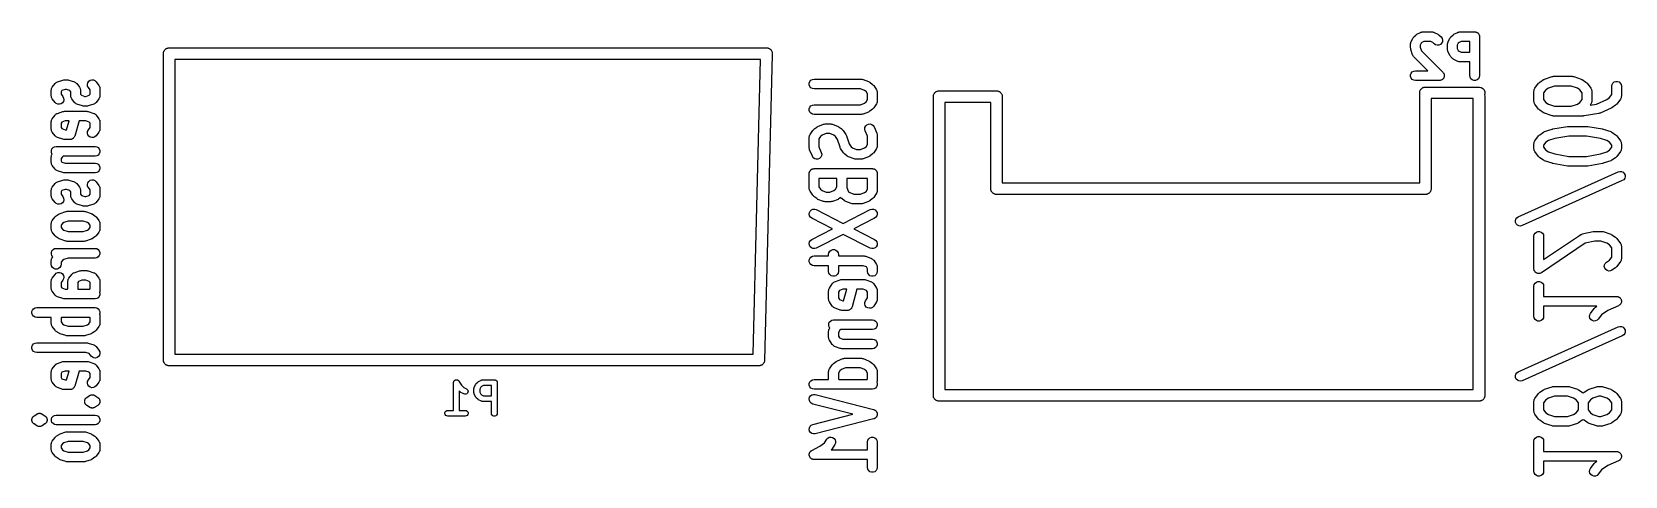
# Model space of a CAD drawing. Extents: x 61.2 to 82, y -61.9 to -56.1.
import ezdxf

# ---------------------------------------------------------------- set-up
doc = ezdxf.new("R2010")
doc.units = 0
doc.header["$MEASUREMENT"] = 0
doc.layers.add('BLACK', color=7, linetype='CONTINUOUS')

msp = doc.modelspace()

# ---------------------------------------------------------------- linework, layer by layer
at = {"layer": 'BLACK', "linetype": 'CONTINUOUS'}
for p, q in [((79.2442, -56.2037), (79.2684, -56.1554)), ((79.2684, -56.1554), (79.2744, -56.1472)), ((79.2744, -56.1472), (79.2803, -56.1388)), ((79.2803, -56.1388), (79.3045, -56.1147)), ((79.3045, -56.1147), (79.3128, -56.1088)), ((79.3128, -56.1088), (79.321, -56.1028)), ((79.321, -56.1028), (79.3693, -56.0786)), ((79.3693, -56.0786), (79.3729, -56.0775)), ((79.3729, -56.0775), (79.376, -56.0757)), ((79.376, -56.0757), (79.3833, -56.0744)), ((79.3833, -56.0744), (79.3905, -56.0723)), ((79.3905, -56.0723), (79.3941, -56.0725)), ((79.3941, -56.0725), (79.3977, -56.0719)), ((79.3977, -56.0719), (79.5187, -56.0719)), ((79.5187, -56.0719), (79.5223, -56.0725)), ((79.5223, -56.0725), (79.526, -56.0723)), ((79.526, -56.0723), (79.5331, -56.0744)), ((79.5331, -56.0744), (79.5404, -56.0757)), ((79.5404, -56.0757), (79.5436, -56.0775)), ((79.5436, -56.0775), (79.5471, -56.0786)), ((79.5471, -56.0786), (79.5955, -56.1028)), ((79.5955, -56.1028), (79.6037, -56.1088)), ((79.6037, -56.1088), (79.612, -56.1147)), ((79.612, -56.1147), (79.6362, -56.1388)), ((79.6362, -56.1388), (79.6488, -56.1569)), ((79.6488, -56.1569), (79.6545, -56.1782)), ((79.728, -56.2037), (79.7522, -56.1554)), ((79.7522, -56.1554), (79.7582, -56.1472)), ((79.7582, -56.1472), (79.7641, -56.1388)), ((79.7641, -56.1388), (79.7883, -56.1147)), ((79.7883, -56.1147), (79.7966, -56.1088)), ((79.7966, -56.1088), (79.8048, -56.1028)), ((79.8048, -56.1028), (79.8531, -56.0786)), ((79.8531, -56.0786), (79.8567, -56.0775)), ((79.8567, -56.0775), (79.8598, -56.0757)), ((79.8598, -56.0757), (79.8672, -56.0744)), ((79.8672, -56.0744), (79.8743, -56.0723)), ((79.8743, -56.0723), (79.8779, -56.0725)), ((79.8779, -56.0725), (79.8815, -56.0719)), ((79.8815, -56.0719), (80.0751, -56.0719)), ((80.0751, -56.0719), (80.0805, -56.0728)), ((80.0805, -56.0728), (80.0861, -56.0728)), ((80.0861, -56.0728), (80.0913, -56.0747)), ((80.0913, -56.0747), (80.0968, -56.0757)), ((80.0968, -56.0757), (80.1016, -56.0785)), ((80.1016, -56.0785), (80.1068, -56.0804)), ((80.1068, -56.0804), (80.1111, -56.0839)), ((80.1111, -56.0839), (80.1159, -56.0867)), ((80.1159, -56.0867), (80.1195, -56.091)), ((80.1195, -56.091), (80.1237, -56.0946)), ((80.1237, -56.0946), (80.1265, -56.0994)), ((80.1265, -56.0994), (80.1301, -56.1036)), ((80.1301, -56.1036), (80.132, -56.1088)), ((80.132, -56.1088), (80.1347, -56.1137)), ((80.1347, -56.1137), (80.1357, -56.1191)), ((80.1357, -56.1191), (80.1376, -56.1243)), ((80.1376, -56.1243), (80.1376, -56.1299)), ((80.1376, -56.1299), (80.1386, -56.1354)), ((80.1386, -56.1354), (80.1386, -56.6434)), ((62.954, -56.3433), (62.9563, -56.337)), ((62.954, -56.3499), (62.954, -56.3433)), ((62.954, -60.3631), (62.954, -56.3499)), ((62.9563, -56.337), (62.9574, -56.3305)), ((62.9574, -56.3305), (62.9608, -56.3247)), ((62.9608, -56.3247), (62.963, -56.3184)), ((62.963, -56.3184), (62.9673, -56.3133)), ((62.9673, -56.3133), (62.9707, -56.3075)), ((62.9707, -56.3075), (62.9758, -56.3033)), ((62.9758, -56.3033), (62.98, -56.2982)), ((62.98, -56.2982), (62.9858, -56.2948)), ((62.9858, -56.2948), (62.9909, -56.2905)), ((62.9909, -56.2905), (62.9972, -56.2883)), ((62.9972, -56.2883), (63.003, -56.2849)), ((63.003, -56.2849), (63.0095, -56.2838)), ((63.0095, -56.2838), (63.0158, -56.2815)), ((63.0158, -56.2815), (63.0224, -56.2815)), ((63.0224, -56.2815), (63.0224, -56.2815)), ((63.0224, -56.2815), (70.8167, -56.2815)), ((70.9037, -56.3706), (70.804, -60.3574)), ((70.8167, -56.2815), (70.8177, -56.2812)), ((70.8177, -56.2812), (70.8299, -56.2815)), ((70.8299, -56.2815), (70.8356, -56.2815)), ((70.8356, -56.2815), (70.8365, -56.2817)), ((70.8365, -56.2817), (70.8441, -56.2819)), ((70.8441, -56.2819), (70.8494, -56.2839)), ((70.8494, -56.2839), (70.855, -56.2849)), ((70.855, -56.2849), (70.8616, -56.2887)), ((70.8616, -56.2887), (70.8687, -56.2915)), ((70.8687, -56.2915), (70.873, -56.2953)), ((70.873, -56.2953), (70.878, -56.2982)), ((70.878, -56.2982), (70.8828, -56.304)), ((70.8828, -56.304), (70.8885, -56.309)), ((70.8885, -56.309), (70.8913, -56.314)), ((70.8913, -56.314), (70.895, -56.3184)), ((70.895, -56.3184), (70.8976, -56.3256)), ((70.8976, -56.3256), (70.9012, -56.3322)), ((70.9012, -56.3322), (70.902, -56.3379)), ((70.902, -56.3379), (70.904, -56.3433)), ((70.904, -56.3697), (70.9037, -56.3706)), ((70.904, -56.3433), (70.904, -56.3509)), ((70.904, -56.3509), (70.9041, -56.3518)), ((70.9041, -56.3518), (70.904, -56.3575)), ((70.904, -56.3575), (70.904, -56.3697)), ((79.2375, -56.2321), (79.2381, -56.2285)), ((79.2375, -56.2805), (79.2375, -56.2321)), ((79.2392, -56.2905), (79.2375, -56.2805)), ((79.2379, -56.2249), (79.24, -56.2177)), ((79.2381, -56.2285), (79.2379, -56.2249)), ((79.2407, -56.3006), (79.2392, -56.2905)), ((79.24, -56.2177), (79.2413, -56.2104)), ((79.2649, -56.3732), (79.2407, -56.3006)), ((79.2413, -56.2104), (79.2431, -56.2072)), ((79.2431, -56.2072), (79.2442, -56.2037)), ((79.2667, -56.3764), (79.2649, -56.3732)), ((79.2676, -56.3799), (79.2667, -56.3764)), ((79.3774, -56.2214), (79.3645, -56.2471)), ((79.3645, -56.2471), (79.3645, -56.2702)), ((79.3645, -56.2702), (79.3807, -56.3188)), ((79.387, -56.2117), (79.3774, -56.2214)), ((79.3807, -56.3188), (79.6604, -56.5985)), ((79.4127, -56.1989), (79.387, -56.2117)), ((79.5037, -56.1989), (79.4127, -56.1989)), ((79.5295, -56.2117), (79.5037, -56.1989)), ((79.5464, -56.2287), (79.5295, -56.2117)), ((79.5644, -56.2413), (79.5464, -56.2287)), ((79.5857, -56.247), (79.5644, -56.2413)), ((79.6077, -56.2451), (79.5857, -56.247)), ((79.6277, -56.2358), (79.6077, -56.2451)), ((79.6433, -56.2202), (79.6277, -56.2358)), ((79.6526, -56.2002), (79.6433, -56.2202)), ((79.6545, -56.1782), (79.6526, -56.2002)), ((79.7213, -56.2321), (79.7219, -56.2285)), ((79.7213, -56.3047), (79.7213, -56.2321)), ((79.7219, -56.3083), (79.7213, -56.3047)), ((79.7217, -56.2249), (79.7238, -56.2177)), ((79.7219, -56.2285), (79.7217, -56.2249)), ((79.7217, -56.312), (79.7219, -56.3083)), ((79.7238, -56.3191), (79.7217, -56.312)), ((79.7238, -56.2177), (79.7251, -56.2104)), ((79.7251, -56.3264), (79.7238, -56.3191)), ((79.7251, -56.2104), (79.7269, -56.2072)), ((79.7269, -56.3296), (79.7251, -56.3264)), ((79.7269, -56.2072), (79.728, -56.2037)), ((79.728, -56.3331), (79.7269, -56.3296)), ((79.7522, -56.3815), (79.728, -56.3331)), ((79.8612, -56.2214), (79.8483, -56.2471)), ((79.8483, -56.2471), (79.8483, -56.2897)), ((79.8483, -56.2897), (79.8612, -56.3155)), ((79.8708, -56.2117), (79.8612, -56.2214)), ((79.8612, -56.3155), (79.8708, -56.3251)), ((79.8965, -56.1989), (79.8708, -56.2117)), ((79.8708, -56.3251), (79.8965, -56.338)), ((80.0116, -56.1989), (79.8965, -56.1989)), ((79.8965, -56.338), (80.0116, -56.338)), ((80.0116, -56.338), (80.0116, -56.1989)), ((63.104, -56.4315), (63.104, -60.2815)), ((70.7521, -56.4315), (63.104, -56.4315)), ((70.6559, -60.2815), (70.7521, -56.4315)), ((79.2602, -56.5947), (79.2793, -56.5837)), ((79.2719, -56.386), (79.2676, -56.3799)), ((79.2754, -56.3926), (79.2719, -56.386)), ((79.2782, -56.395), (79.2754, -56.3926)), ((79.2803, -56.398), (79.2782, -56.395)), ((79.2793, -56.5837), (79.301, -56.5799)), ((79.4621, -56.5799), (79.2803, -56.398)), ((79.301, -56.5799), (79.4621, -56.5799)), ((79.7582, -56.3897), (79.7522, -56.3815)), ((79.7641, -56.398), (79.7582, -56.3897)), ((79.7883, -56.4222), (79.7641, -56.398)), ((79.7966, -56.428), (79.7883, -56.4222)), ((79.8048, -56.4341), (79.7966, -56.428)), ((79.8531, -56.4583), (79.8048, -56.4341)), ((79.8567, -56.4593), (79.8531, -56.4583)), ((79.8598, -56.4611), (79.8567, -56.4593)), ((79.8672, -56.4624), (79.8598, -56.4611)), ((79.8743, -56.4645), (79.8672, -56.4624)), ((79.8779, -56.4643), (79.8743, -56.4645)), ((79.8815, -56.465), (79.8779, -56.4643)), ((80.0116, -56.465), (79.8815, -56.465)), ((80.0116, -56.6434), (80.0116, -56.465)), ((61.5028, -56.7955), (61.5391, -56.7471)), ((61.5391, -56.7471), (61.5451, -56.7416)), ((61.5451, -56.7416), (61.5504, -56.7355)), ((61.5504, -56.7355), (61.5531, -56.7341)), ((61.5531, -56.7341), (61.5552, -56.732)), ((61.5552, -56.732), (61.5627, -56.7288)), ((61.5627, -56.7288), (61.5698, -56.725)), ((61.5698, -56.725), (61.6424, -56.7008)), ((61.6424, -56.7008), (61.6525, -56.6993)), ((61.6525, -56.6993), (61.6625, -56.6975)), ((61.6625, -56.6975), (61.6988, -56.6975)), ((61.6988, -56.6975), (61.7088, -56.6993)), ((61.7088, -56.6993), (61.7189, -56.7008)), ((61.7189, -56.7008), (61.7914, -56.725)), ((61.7914, -56.725), (61.7986, -56.7288)), ((61.7986, -56.7288), (61.8061, -56.732)), ((61.8061, -56.732), (61.8082, -56.7341)), ((61.8082, -56.7341), (61.8108, -56.7355)), ((61.8108, -56.7355), (61.8162, -56.7415)), ((61.8162, -56.7415), (61.8221, -56.7471)), ((61.8221, -56.7471), (61.8584, -56.7955)), ((61.9619, -56.7575), (61.967, -56.7361)), ((61.9646, -56.7794), (61.9619, -56.7575)), ((61.9745, -56.7991), (61.9646, -56.7794)), ((61.967, -56.7361), (61.979, -56.7176)), ((61.979, -56.7176), (61.9966, -56.7044)), ((61.9966, -56.7044), (62.0178, -56.698)), ((62.0178, -56.698), (62.0398, -56.6992)), ((62.0398, -56.6992), (62.0601, -56.7078)), ((62.0601, -56.7078), (62.0761, -56.7229)), ((62.0761, -56.7229), (62.1124, -56.7713)), ((62.1124, -56.7713), (62.1166, -56.7796)), ((62.1166, -56.7796), (62.1213, -56.7877)), ((62.1213, -56.7877), (62.1216, -56.7894)), ((62.1216, -56.7894), (62.1224, -56.791)), ((62.1224, -56.791), (62.1235, -56.8002)), ((71.3869, -56.7421), (71.3945, -56.7214)), ((71.3869, -56.7642), (71.3869, -56.7421)), ((71.3945, -56.7849), (71.3869, -56.7642)), ((71.3945, -56.7214), (71.4087, -56.7045)), ((71.4087, -56.8018), (71.3945, -56.7849)), ((71.4087, -56.7045), (71.4278, -56.6935)), ((71.4278, -56.6935), (71.4495, -56.6897)), ((71.4495, -56.6897), (72.0663, -56.6897)), ((72.0663, -56.6897), (72.0669, -56.6897)), ((72.0669, -56.6897), (72.0674, -56.6897)), ((72.0674, -56.6897), (72.0777, -56.6917)), ((72.0777, -56.6917), (72.088, -56.6935)), ((72.088, -56.6935), (72.0885, -56.6938)), ((72.0885, -56.6938), (72.0891, -56.6939)), ((72.0891, -56.6939), (72.1616, -56.7217)), ((72.1616, -56.7217), (72.1695, -56.7264)), ((72.1695, -56.7264), (72.1775, -56.7306)), ((72.1775, -56.7306), (72.2138, -56.7584)), ((72.2138, -56.7584), (72.2211, -56.7663)), ((72.2211, -56.7663), (72.2284, -56.7741)), ((72.2284, -56.7741), (72.2647, -56.8297)), ((79.2384, -56.6323), (79.246, -56.6116)), ((79.2384, -56.6544), (79.2384, -56.6323)), ((79.246, -56.6751), (79.2384, -56.6544)), ((79.246, -56.6116), (79.2602, -56.5947)), ((79.2602, -56.692), (79.246, -56.6751)), ((79.2793, -56.703), (79.2602, -56.692)), ((79.301, -56.7069), (79.2793, -56.703)), ((79.6155, -56.7069), (79.301, -56.7069)), ((79.6236, -56.7054), (79.6155, -56.7069)), ((79.6319, -56.7047), (79.6236, -56.7054)), ((79.6344, -56.7035), (79.6319, -56.7047)), ((79.6372, -56.703), (79.6344, -56.7035)), ((79.6444, -56.6989), (79.6372, -56.703)), ((79.6519, -56.6954), (79.6444, -56.6989)), ((79.6538, -56.6934), (79.6519, -56.6954)), ((79.6563, -56.692), (79.6538, -56.6934)), ((79.6616, -56.6856), (79.6563, -56.692)), ((79.6604, -56.5985), (79.6651, -56.6053)), ((79.6675, -56.6798), (79.6616, -56.6856)), ((79.6651, -56.6053), (79.6704, -56.6116)), ((79.6686, -56.6773), (79.6675, -56.6798)), ((79.6704, -56.6751), (79.6686, -56.6773)), ((79.6704, -56.6116), (79.6714, -56.6142)), ((79.6733, -56.6673), (79.6704, -56.6751)), ((79.6714, -56.6142), (79.673, -56.6165)), ((79.673, -56.6165), (79.6751, -56.6245)), ((79.6768, -56.6598), (79.6733, -56.6673)), ((79.6751, -56.6245), (79.678, -56.6323)), ((79.677, -56.657), (79.6768, -56.6598)), ((79.678, -56.6544), (79.677, -56.657)), ((79.678, -56.6323), (79.678, -56.6351)), ((79.678, -56.6351), (79.6787, -56.6378)), ((79.6787, -56.6378), (79.678, -56.6461)), ((79.678, -56.6461), (79.678, -56.6544)), ((80.0154, -56.6651), (80.0116, -56.6434)), ((80.0264, -56.6842), (80.0154, -56.6651)), ((80.0433, -56.6984), (80.0264, -56.6842)), ((80.064, -56.7059), (80.0433, -56.6984)), ((80.0861, -56.7059), (80.064, -56.7059)), ((80.1068, -56.6984), (80.0861, -56.7059)), ((80.1237, -56.6842), (80.1068, -56.6984)), ((80.1347, -56.6651), (80.1237, -56.6842)), ((80.1386, -56.6434), (80.1347, -56.6651)), ((80.8608, -56.8089), (80.9092, -56.7435)), ((80.9092, -56.7435), (80.917, -56.7362)), ((80.917, -56.7362), (80.9247, -56.7287)), ((80.9247, -56.7287), (80.9731, -56.696)), ((80.9731, -56.696), (80.9808, -56.6926)), ((80.9808, -56.6926), (80.9883, -56.6885)), ((80.9883, -56.6885), (81.085, -56.6559)), ((81.1158, -56.7795), (81.037, -56.8061)), ((81.085, -56.6559), (81.0952, -56.6543)), ((81.0952, -56.6543), (81.1053, -56.6525)), ((81.1053, -56.6525), (81.3472, -56.6525)), ((81.3368, -56.7795), (81.1158, -56.7795)), ((81.4156, -56.8061), (81.3368, -56.7795)), ((81.3472, -56.6525), (81.3574, -56.6543)), ((81.3574, -56.6543), (81.3676, -56.6559)), ((81.3676, -56.6559), (81.4643, -56.6885)), ((81.4643, -56.6885), (81.4718, -56.6926)), ((81.4718, -56.6926), (81.4795, -56.696)), ((81.4795, -56.696), (81.5279, -56.7287)), ((81.5279, -56.7287), (81.5356, -56.7361)), ((81.5356, -56.7361), (81.5434, -56.7435)), ((81.5434, -56.7435), (81.5918, -56.8089)), ((81.8643, -56.7813), (81.8681, -56.7596)), ((81.8643, -56.891), (81.8643, -56.7813)), ((81.8681, -56.7596), (81.8792, -56.7405)), ((81.8792, -56.7405), (81.8961, -56.7263)), ((81.8961, -56.7263), (81.9168, -56.7188)), ((81.9168, -56.7188), (81.9388, -56.7188)), ((81.9388, -56.7188), (81.9596, -56.7263)), ((81.9596, -56.7263), (81.9765, -56.7405)), ((81.9765, -56.7405), (81.9875, -56.7596)), ((81.9875, -56.7596), (81.9913, -56.7813)), ((81.9913, -56.7813), (81.9913, -56.912)), ((61.4901, -56.8336), (61.4918, -56.8244)), ((61.4901, -56.9062), (61.4901, -56.8336)), ((61.4918, -56.9153), (61.4901, -56.9062)), ((61.4918, -56.8244), (61.4929, -56.8152)), ((61.4929, -56.9246), (61.4918, -56.9153)), ((61.4929, -56.8152), (61.4937, -56.8136)), ((61.4937, -56.9262), (61.4929, -56.9246)), ((61.4937, -56.8136), (61.494, -56.8119)), ((61.494, -56.9279), (61.4937, -56.9262)), ((61.494, -56.8119), (61.4986, -56.8038)), ((61.4986, -56.9359), (61.494, -56.9279)), ((61.4986, -56.8038), (61.5028, -56.7955)), ((61.5028, -56.9443), (61.4986, -56.9359)), ((61.5391, -56.9926), (61.5028, -56.9443)), ((61.5552, -57.0077), (61.5391, -56.9926)), ((61.6288, -56.8392), (61.6171, -56.8548)), ((61.6171, -56.8548), (61.6171, -56.885)), ((61.6171, -56.885), (61.6407, -56.9164)), ((61.6363, -56.998), (61.6186, -57.0112)), ((61.6728, -56.8245), (61.6288, -56.8392)), ((61.6483, -56.9795), (61.6363, -56.998)), ((61.6407, -56.9164), (61.6507, -56.9361)), ((61.6533, -56.958), (61.6483, -56.9795)), ((61.6507, -56.9361), (61.6533, -56.958)), ((61.6885, -56.8245), (61.6728, -56.8245)), ((61.7324, -56.8392), (61.6885, -56.8245)), ((61.7441, -56.8548), (61.7324, -56.8392)), ((61.7441, -56.9062), (61.7441, -56.8548)), ((61.7458, -56.9153), (61.7441, -56.9062)), ((61.7469, -56.9246), (61.7458, -56.9153)), ((61.7477, -56.9262), (61.7469, -56.9246)), ((61.748, -56.9279), (61.7477, -56.9262)), ((61.7526, -56.9359), (61.748, -56.9279)), ((61.7568, -56.9443), (61.7526, -56.9359)), ((61.7931, -56.9926), (61.7568, -56.9443)), ((61.7991, -56.9982), (61.7931, -56.9926)), ((61.8044, -57.0043), (61.7991, -56.9982)), ((61.8584, -56.7955), (61.8626, -56.8038)), ((61.8626, -56.8038), (61.8673, -56.8119)), ((61.8673, -56.8119), (61.8676, -56.8136)), ((61.8676, -56.8136), (61.8684, -56.8152)), ((61.8684, -56.8152), (61.8695, -56.8244)), ((61.8695, -56.8244), (61.8711, -56.8336)), ((61.8711, -56.8336), (61.8711, -56.885)), ((61.8711, -56.885), (61.8828, -56.9006)), ((61.8828, -56.9006), (61.9268, -56.9152)), ((61.9268, -56.9152), (61.9425, -56.9152)), ((61.9425, -56.9152), (61.9864, -56.9006)), ((61.9981, -56.8306), (61.9745, -56.7991)), ((61.9864, -56.9006), (61.9981, -56.885)), ((61.9981, -56.885), (61.9981, -56.8306)), ((62.0702, -56.9982), (62.0648, -57.0043)), ((62.0761, -56.9926), (62.0702, -56.9982)), ((62.1124, -56.9443), (62.0761, -56.9926)), ((62.1166, -56.9359), (62.1124, -56.9443)), ((62.1213, -56.9279), (62.1166, -56.9359)), ((62.1216, -56.9262), (62.1213, -56.9279)), ((62.1224, -56.9246), (62.1216, -56.9262)), ((62.1235, -56.9153), (62.1224, -56.9246)), ((62.1235, -56.8002), (62.1251, -56.8094)), ((62.1251, -56.9062), (62.1235, -56.9153)), ((62.1251, -56.8094), (62.1251, -56.9062)), ((71.4278, -56.8128), (71.4087, -56.8018)), ((71.4495, -56.8167), (71.4278, -56.8128)), ((72.0546, -56.8167), (71.4495, -56.8167)), ((72.1076, -56.837), (72.0546, -56.8167)), ((72.1279, -56.8526), (72.1076, -56.837)), ((72.1076, -57.0032), (72.1279, -56.9876)), ((72.148, -56.8833), (72.1279, -56.8526)), ((72.1279, -56.9876), (72.148, -56.9568)), ((72.148, -56.9568), (72.148, -56.8833)), ((72.2647, -56.8297), (72.2675, -56.8364)), ((72.2675, -56.8364), (72.2711, -56.8427)), ((72.2711, -56.9974), (72.2675, -57.0037)), ((72.2711, -56.8427), (72.2718, -56.8465)), ((72.2718, -56.9936), (72.2711, -56.9974)), ((72.2718, -56.8465), (72.2733, -56.85)), ((72.2733, -56.9901), (72.2718, -56.9936)), ((72.2733, -56.85), (72.2737, -56.8573)), ((72.2737, -56.9829), (72.2733, -56.9901)), ((72.2737, -56.8573), (72.275, -56.8644)), ((72.275, -56.9757), (72.2737, -56.9829)), ((72.275, -56.8644), (72.275, -56.9757)), ((73.0068, -56.9056), (73.0091, -56.8993)), ((73.0068, -56.9122), (73.0068, -56.9056)), ((73.0068, -60.8254), (73.0068, -56.9122)), ((73.0091, -56.8993), (73.0102, -56.8928)), ((73.0102, -56.8928), (73.0136, -56.887)), ((73.0136, -56.887), (73.0158, -56.8807)), ((73.0158, -56.8807), (73.0201, -56.8756)), ((73.0201, -56.8756), (73.0235, -56.8698)), ((73.0235, -56.8698), (73.0286, -56.8656)), ((73.0286, -56.8656), (73.0328, -56.8605)), ((73.0328, -56.8605), (73.0386, -56.8571)), ((73.0386, -56.8571), (73.0437, -56.8528)), ((73.0437, -56.8528), (73.05, -56.8506)), ((73.05, -56.8506), (73.0558, -56.8472)), ((73.0558, -56.8472), (73.0623, -56.8461)), ((73.0623, -56.8461), (73.0686, -56.8438)), ((73.0686, -56.8438), (73.0752, -56.8438)), ((73.0752, -56.8438), (73.0752, -56.8438)), ((73.0752, -56.8438), (73.8384, -56.8438)), ((73.7568, -56.9938), (73.1568, -56.9938)), ((73.1568, -56.9938), (73.1568, -60.7438)), ((73.7568, -58.1056), (73.7568, -56.9938)), ((73.8384, -56.8438), (73.8384, -56.8438)), ((73.8384, -56.8438), (73.845, -56.8438)), ((73.845, -56.8438), (73.8513, -56.8461)), ((73.8513, -56.8461), (73.8578, -56.8472)), ((73.8578, -56.8472), (73.8636, -56.8506)), ((73.8636, -56.8506), (73.8699, -56.8528)), ((73.8699, -56.8528), (73.875, -56.8571)), ((73.875, -56.8571), (73.8808, -56.8605)), ((73.8808, -56.8605), (73.885, -56.8656)), ((73.885, -56.8656), (73.8901, -56.8698)), ((73.8901, -56.8698), (73.8935, -56.8756)), ((73.8935, -56.8756), (73.8978, -56.8807)), ((73.8978, -56.8807), (73.9, -56.887)), ((73.9, -56.887), (73.9034, -56.8928)), ((73.9034, -56.8928), (73.9045, -56.8993)), ((73.9045, -56.8993), (73.9068, -56.9056)), ((73.9068, -56.9056), (73.9068, -56.9122)), ((73.9068, -56.9122), (73.9068, -56.9122)), ((73.9068, -56.9122), (73.9068, -58.0438)), ((79.3568, -56.8556), (79.3591, -56.8493)), ((79.3568, -56.8622), (79.3568, -56.8556)), ((79.3568, -58.0438), (79.3568, -56.8622)), ((79.3591, -56.8493), (79.3602, -56.8428)), ((79.3602, -56.8428), (79.3636, -56.837)), ((79.3636, -56.837), (79.3658, -56.8307)), ((79.3658, -56.8307), (79.3701, -56.8256)), ((79.3701, -56.8256), (79.3735, -56.8198)), ((79.3735, -56.8198), (79.3786, -56.8156)), ((79.3786, -56.8156), (79.3828, -56.8105)), ((79.3828, -56.8105), (79.3886, -56.8071)), ((79.3886, -56.8071), (79.3937, -56.8028)), ((79.3937, -56.8028), (79.4, -56.8006)), ((79.4, -56.8006), (79.4058, -56.7972)), ((79.4058, -56.7972), (79.4123, -56.7961)), ((79.4123, -56.7961), (79.4186, -56.7938)), ((79.4186, -56.7938), (79.4252, -56.7938)), ((79.4252, -56.7938), (79.4252, -56.7938)), ((79.4252, -56.7938), (80.1384, -56.7938)), ((80.0568, -56.9438), (79.5068, -56.9438)), ((79.5068, -56.9438), (79.5068, -58.1254)), ((80.0568, -60.7438), (80.0568, -56.9438)), ((80.1384, -56.7938), (80.1578, -56.7972)), ((80.1578, -56.7972), (80.1808, -56.8105)), ((80.1808, -56.8105), (80.1978, -56.8307)), ((80.1978, -56.8307), (80.2068, -56.8556)), ((80.2068, -56.882), (80.2031, -56.8923)), ((80.2031, -56.8923), (80.2034, -56.8928)), ((80.2034, -56.8928), (80.2068, -56.9122)), ((80.2068, -56.8556), (80.2068, -56.882)), ((80.2068, -56.9122), (80.2068, -60.8254)), ((80.8483, -56.8467), (80.8499, -56.8377)), ((80.8483, -56.9773), (80.8483, -56.8467)), ((80.8499, -56.9863), (80.8483, -56.9773)), ((80.8499, -56.8377), (80.8509, -56.8286)), ((80.8509, -56.9953), (80.8499, -56.9863)), ((80.8509, -56.8286), (80.8518, -56.8268)), ((80.8518, -56.9971), (80.8509, -56.9953)), ((80.8518, -56.8268), (80.8521, -56.8249)), ((80.8521, -56.999), (80.8518, -56.9971)), ((80.8521, -56.8249), (80.8567, -56.817)), ((80.8567, -57.0069), (80.8521, -56.999)), ((80.8567, -56.817), (80.8608, -56.8089)), ((81.0047, -56.8279), (80.9753, -56.8676)), ((80.9753, -56.8676), (80.9753, -56.9563)), ((80.9753, -56.9563), (81.0047, -56.9961)), ((81.037, -56.8061), (81.0047, -56.8279)), ((81.0047, -56.9961), (81.037, -57.0178)), ((81.4478, -56.8279), (81.4156, -56.8061)), ((81.4156, -57.0178), (81.4478, -56.9961)), ((81.4773, -56.8676), (81.4478, -56.8279)), ((81.4478, -56.9961), (81.4773, -56.9563)), ((81.4773, -56.9563), (81.4773, -56.8676)), ((81.5918, -56.8089), (81.5959, -56.817)), ((81.5959, -56.817), (81.6004, -56.8249)), ((81.6004, -56.999), (81.5959, -57.0069)), ((81.6004, -56.8249), (81.6008, -56.8268)), ((81.6008, -56.9971), (81.6004, -56.999)), ((81.6008, -56.8268), (81.6016, -56.8286)), ((81.6016, -56.9953), (81.6008, -56.9971)), ((81.6016, -56.8286), (81.6027, -56.8377)), ((81.6027, -56.9863), (81.6016, -56.9953)), ((81.6027, -56.8377), (81.6043, -56.8467)), ((81.6043, -56.9773), (81.6027, -56.9863)), ((81.6043, -56.8467), (81.6043, -56.9773)), ((81.6673, -57.014), (81.8, -56.9543)), ((81.8, -56.9543), (81.8349, -56.9307)), ((81.8349, -56.9307), (81.8643, -56.891)), ((81.9788, -56.9498), (81.9305, -57.0151)), ((81.9829, -56.9416), (81.9788, -56.9498)), ((81.9875, -56.9337), (81.9829, -56.9416)), ((81.9878, -56.9318), (81.9875, -56.9337)), ((81.9887, -56.93), (81.9878, -56.9318)), ((81.9897, -56.921), (81.9887, -56.93)), ((81.9913, -56.912), (81.9897, -56.921)), ((61.4986, -57.215), (61.5028, -57.2067)), ((61.5028, -57.2067), (61.5391, -57.1583)), ((61.5391, -57.1583), (61.5451, -57.1528)), ((61.5451, -57.1528), (61.5504, -57.1467)), ((61.5504, -57.1467), (61.5531, -57.1453)), ((61.5531, -57.1453), (61.5552, -57.1433)), ((61.5755, -57.0164), (61.5552, -57.0077)), ((61.5552, -57.1433), (61.5627, -57.1401)), ((61.5627, -57.1401), (61.5698, -57.1362)), ((61.5698, -57.1362), (61.6424, -57.112)), ((61.5975, -57.0176), (61.5755, -57.0164)), ((61.6186, -57.0112), (61.5975, -57.0176)), ((61.6424, -57.112), (61.6525, -57.1105)), ((61.6525, -57.1105), (61.6625, -57.1088)), ((61.6625, -57.1088), (61.9528, -57.1088)), ((61.8071, -57.0057), (61.8044, -57.0043)), ((61.8092, -57.0077), (61.8071, -57.0057)), ((61.8167, -57.0109), (61.8092, -57.0077)), ((61.8238, -57.0148), (61.8167, -57.0109)), ((61.8964, -57.039), (61.8238, -57.0148)), ((61.9065, -57.0405), (61.8964, -57.039)), ((61.9165, -57.0422), (61.9065, -57.0405)), ((61.9528, -57.0422), (61.9165, -57.0422)), ((61.9628, -57.0405), (61.9528, -57.0422)), ((61.9528, -57.1088), (61.9628, -57.1105)), ((61.9729, -57.039), (61.9628, -57.0405)), ((61.9628, -57.1105), (61.9729, -57.112)), ((62.0454, -57.0148), (61.9729, -57.039)), ((61.9729, -57.112), (62.0454, -57.1362)), ((62.0526, -57.0109), (62.0454, -57.0148)), ((62.0454, -57.1362), (62.0526, -57.1401)), ((62.0601, -57.0077), (62.0526, -57.0109)), ((62.0526, -57.1401), (62.0601, -57.1433)), ((62.0622, -57.0057), (62.0601, -57.0077)), ((62.0601, -57.1433), (62.0622, -57.1453)), ((62.0648, -57.0043), (62.0622, -57.0057)), ((62.0622, -57.1453), (62.0648, -57.1467)), ((62.0648, -57.1467), (62.0702, -57.1528)), ((62.0702, -57.1528), (62.0761, -57.1583)), ((62.0761, -57.1583), (62.1124, -57.2067)), ((62.1124, -57.2067), (62.1166, -57.215)), ((71.3869, -57.076), (71.3945, -57.0552)), ((71.3869, -57.098), (71.3869, -57.076)), ((71.3945, -57.1187), (71.3869, -57.098)), ((71.3945, -57.0552), (71.4087, -57.0383)), ((71.4087, -57.1356), (71.3945, -57.1187)), ((71.4087, -57.0383), (71.4278, -57.0273)), ((71.4278, -57.1467), (71.4087, -57.1356)), ((71.4278, -57.0273), (71.4495, -57.0235)), ((71.4495, -57.1505), (71.4278, -57.1467)), ((71.4495, -57.0235), (72.0546, -57.0235)), ((72.0663, -57.1505), (71.4495, -57.1505)), ((72.0546, -57.0235), (72.1076, -57.0032)), ((72.0669, -57.1504), (72.0663, -57.1505)), ((72.0674, -57.1505), (72.0669, -57.1504)), ((72.0777, -57.1485), (72.0674, -57.1505)), ((72.088, -57.1467), (72.0777, -57.1485)), ((72.0885, -57.1464), (72.088, -57.1467)), ((72.0891, -57.1463), (72.0885, -57.1464)), ((72.1616, -57.1185), (72.0891, -57.1463)), ((72.1695, -57.1138), (72.1616, -57.1185)), ((72.1775, -57.1096), (72.1695, -57.1138)), ((72.2138, -57.0817), (72.1775, -57.1096)), ((72.2211, -57.0738), (72.2138, -57.0817)), ((72.2284, -57.066), (72.2211, -57.0738)), ((72.2647, -57.0104), (72.2284, -57.066)), ((72.2675, -57.0037), (72.2647, -57.0104)), ((80.8608, -57.0151), (80.8567, -57.0069)), ((80.9092, -57.0804), (80.8608, -57.0151)), ((80.9169, -57.0877), (80.9092, -57.0804)), ((80.9247, -57.0952), (80.9169, -57.0877)), ((80.9731, -57.1279), (80.9247, -57.0952)), ((80.9808, -57.1313), (80.9731, -57.1279)), ((80.9883, -57.1354), (80.9808, -57.1313)), ((81.085, -57.1681), (80.9883, -57.1354)), ((81.037, -57.0178), (81.1158, -57.0444)), ((81.0952, -57.1696), (81.085, -57.1681)), ((81.1053, -57.1714), (81.0952, -57.1696)), ((81.4924, -57.1714), (81.1053, -57.1714)), ((81.1158, -57.0444), (81.3368, -57.0444)), ((81.3368, -57.0444), (81.4156, -57.0178)), ((81.4976, -57.1705), (81.4924, -57.1714)), ((81.503, -57.1705), (81.4976, -57.1705)), ((81.6965, -57.1379), (81.503, -57.1705)), ((81.5819, -57.0284), (81.6673, -57.014)), ((81.5918, -57.0151), (81.5819, -57.0284)), ((81.5959, -57.0069), (81.5918, -57.0151)), ((81.7041, -57.1351), (81.6965, -57.1379)), ((81.712, -57.1332), (81.7041, -57.1351)), ((81.8571, -57.0678), (81.712, -57.1332)), ((81.8616, -57.0648), (81.8571, -57.0678)), ((81.8666, -57.0626), (81.8616, -57.0648)), ((81.915, -57.0299), (81.8666, -57.0626)), ((81.9227, -57.0225), (81.915, -57.0299)), ((81.9305, -57.0151), (81.9227, -57.0225)), ((61.4901, -57.2448), (61.4918, -57.2356)), ((61.4901, -57.3416), (61.4901, -57.2448)), ((61.4918, -57.3508), (61.4901, -57.3416)), ((61.4918, -57.2356), (61.4929, -57.2264)), ((61.4929, -57.36), (61.4918, -57.3508)), ((61.4929, -57.2264), (61.4937, -57.2248)), ((61.4937, -57.3616), (61.4929, -57.36)), ((61.4937, -57.2248), (61.494, -57.2231)), ((61.494, -57.3633), (61.4937, -57.3616)), ((61.494, -57.2231), (61.4986, -57.215)), ((61.4986, -57.3714), (61.494, -57.3633)), ((61.5028, -57.3797), (61.4986, -57.3714)), ((61.5391, -57.4281), (61.5028, -57.3797)), ((61.6288, -57.2504), (61.6171, -57.266)), ((61.6171, -57.266), (61.6171, -57.3204)), ((61.6171, -57.3204), (61.6288, -57.336)), ((61.6728, -57.2358), (61.6288, -57.2504)), ((61.6288, -57.336), (61.6728, -57.3507)), ((61.7223, -57.2358), (61.6728, -57.2358)), ((61.6728, -57.3507), (61.6878, -57.3507)), ((61.6878, -57.3507), (61.7223, -57.2358)), ((61.8549, -57.2358), (61.7959, -57.4324)), ((61.9425, -57.2358), (61.8549, -57.2358)), ((61.9864, -57.2504), (61.9425, -57.2358)), ((61.9619, -57.3934), (61.9646, -57.3715)), ((61.967, -57.4149), (61.9619, -57.3934)), ((61.9646, -57.3715), (61.9745, -57.3519)), ((61.979, -57.4334), (61.967, -57.4149)), ((61.9745, -57.3519), (61.9981, -57.3204)), ((61.9981, -57.266), (61.9864, -57.2504)), ((61.9981, -57.3204), (61.9981, -57.266)), ((62.1124, -57.3797), (62.0761, -57.4281)), ((62.1166, -57.3714), (62.1124, -57.3797)), ((62.1166, -57.215), (62.1213, -57.2231)), ((62.1213, -57.3633), (62.1166, -57.3714)), ((62.1213, -57.2231), (62.1216, -57.2248)), ((62.1216, -57.3616), (62.1213, -57.3633)), ((62.1216, -57.2248), (62.1224, -57.2264)), ((62.1224, -57.36), (62.1216, -57.3616)), ((62.1224, -57.2264), (62.1235, -57.2356)), ((62.1235, -57.3508), (62.1224, -57.36)), ((62.1235, -57.2356), (62.1251, -57.2448)), ((62.1251, -57.3416), (62.1235, -57.3508)), ((62.1251, -57.2448), (62.1251, -57.3416)), ((71.3934, -57.4206), (71.3963, -57.4139)), ((71.3963, -57.4139), (71.4326, -57.3583)), ((71.4326, -57.3583), (71.4399, -57.3505)), ((71.4399, -57.3505), (71.4471, -57.3426)), ((71.4471, -57.3426), (71.4834, -57.3148)), ((71.4834, -57.3148), (71.4915, -57.3106)), ((71.4915, -57.3106), (71.4993, -57.3059)), ((71.4993, -57.3059), (71.5719, -57.2781)), ((71.6064, -57.4009), (71.5534, -57.4212)), ((71.5719, -57.2781), (71.5724, -57.278)), ((71.5724, -57.278), (71.5729, -57.2777)), ((71.5729, -57.2777), (71.5832, -57.2759)), ((71.5832, -57.2759), (71.5935, -57.2739)), ((71.5935, -57.2739), (71.5941, -57.2739)), ((71.5941, -57.2739), (71.5946, -57.2739)), ((71.5946, -57.2739), (71.6672, -57.2739)), ((71.6554, -57.4009), (71.6064, -57.4009)), ((71.7084, -57.4212), (71.6554, -57.4009)), ((71.6672, -57.2739), (71.6677, -57.2739)), ((71.6677, -57.2739), (71.6683, -57.2739)), ((71.6683, -57.2739), (71.6786, -57.2759)), ((71.6786, -57.2759), (71.6889, -57.2777)), ((71.6889, -57.2777), (71.6894, -57.278)), ((71.6894, -57.278), (71.6899, -57.2781)), ((71.6899, -57.2781), (71.7625, -57.3059)), ((71.7625, -57.3059), (71.7703, -57.3106)), ((71.7703, -57.3106), (71.7784, -57.3148)), ((71.7784, -57.3148), (71.8147, -57.3426)), ((71.8147, -57.3426), (71.8219, -57.3505)), ((71.8219, -57.3505), (71.8292, -57.3583)), ((71.8292, -57.3583), (71.8655, -57.4139)), ((71.8655, -57.4139), (71.8688, -57.4216)), ((72.1118, -57.3412), (72.1143, -57.3193)), ((72.117, -57.3627), (72.1118, -57.3412)), ((72.1143, -57.3193), (72.1241, -57.2996)), ((72.148, -57.434), (72.117, -57.3627)), ((72.1241, -57.2996), (72.1401, -57.2844)), ((72.1401, -57.2844), (72.1604, -57.2756)), ((72.1604, -57.2756), (72.1824, -57.2743)), ((72.1824, -57.2743), (72.2035, -57.2805)), ((72.2035, -57.2805), (72.2212, -57.2936)), ((72.2212, -57.2936), (72.2334, -57.312)), ((72.2334, -57.312), (72.2697, -57.3955)), ((72.2697, -57.3955), (72.2702, -57.3974)), ((72.2702, -57.3974), (72.2711, -57.3991)), ((72.2711, -57.3991), (72.2727, -57.4081)), ((72.2727, -57.4081), (72.2749, -57.4169)), ((80.917, -57.422), (80.9247, -57.4145)), ((80.9247, -57.4145), (80.9731, -57.3818)), ((80.9731, -57.3818), (80.9808, -57.3784)), ((80.9808, -57.3784), (80.9883, -57.3743)), ((80.9883, -57.3743), (81.085, -57.3417)), ((81.085, -57.3417), (81.09, -57.3409)), ((81.09, -57.3409), (81.0948, -57.3392)), ((81.0948, -57.3392), (81.2883, -57.3065)), ((81.2883, -57.3065), (81.2936, -57.3066)), ((81.2936, -57.3066), (81.2989, -57.3057)), ((81.2989, -57.3057), (81.5408, -57.3057)), ((81.5408, -57.3057), (81.546, -57.3066)), ((81.546, -57.3066), (81.5513, -57.3065)), ((81.5513, -57.3065), (81.7449, -57.3392)), ((81.7449, -57.3392), (81.7496, -57.3409)), ((81.7496, -57.3409), (81.7546, -57.3417)), ((81.7546, -57.3417), (81.8514, -57.3743)), ((81.8514, -57.3743), (81.8588, -57.3784)), ((81.8588, -57.3784), (81.8666, -57.3818)), ((81.8666, -57.3818), (81.915, -57.4145)), ((81.915, -57.4145), (81.9227, -57.4219)), ((61.4911, -57.6208), (61.4986, -57.6001)), ((61.4911, -57.6429), (61.4911, -57.6208)), ((61.4986, -57.6001), (61.5128, -57.5832)), ((61.5128, -57.5832), (61.5319, -57.5722)), ((61.5319, -57.5722), (61.5536, -57.5684)), ((61.5451, -57.4336), (61.5391, -57.4281)), ((61.5504, -57.4397), (61.5451, -57.4336)), ((61.5531, -57.4411), (61.5504, -57.4397)), ((61.5552, -57.4431), (61.5531, -57.4411)), ((61.5536, -57.5684), (62.0616, -57.5684)), ((61.5627, -57.4463), (61.5552, -57.4431)), ((61.5698, -57.4502), (61.5627, -57.4463)), ((61.6424, -57.4744), (61.5698, -57.4502)), ((61.6525, -57.4759), (61.6424, -57.4744)), ((61.6625, -57.4777), (61.6525, -57.4759)), ((61.7351, -57.4777), (61.6625, -57.4777)), ((61.7423, -57.4764), (61.7351, -57.4777)), ((61.7497, -57.476), (61.7423, -57.4764)), ((61.7531, -57.4745), (61.7497, -57.476)), ((61.7568, -57.4738), (61.7531, -57.4745)), ((61.7632, -57.4701), (61.7568, -57.4738)), ((61.7699, -57.4672), (61.7632, -57.4701)), ((61.7726, -57.4647), (61.7699, -57.4672)), ((61.7759, -57.4628), (61.7726, -57.4647)), ((61.7806, -57.4572), (61.7759, -57.4628)), ((61.786, -57.4521), (61.7806, -57.4572)), ((61.7877, -57.4488), (61.786, -57.4521)), ((61.7901, -57.4459), (61.7877, -57.4488)), ((61.7926, -57.439), (61.7901, -57.4459)), ((61.7959, -57.4324), (61.7926, -57.439)), ((61.9966, -57.4466), (61.979, -57.4334)), ((62.0178, -57.453), (61.9966, -57.4466)), ((62.0398, -57.4518), (62.0178, -57.453)), ((62.0601, -57.4431), (62.0398, -57.4518)), ((62.0761, -57.4281), (62.0601, -57.4431)), ((62.0616, -57.5684), (62.0834, -57.5722)), ((62.0834, -57.5722), (62.1025, -57.5832)), ((62.1025, -57.5832), (62.1166, -57.6001)), ((62.1166, -57.6001), (62.1242, -57.6208)), ((62.1242, -57.6208), (62.1242, -57.6429)), ((71.386, -57.4486), (71.3872, -57.4415)), ((71.386, -57.5877), (71.386, -57.4486)), ((71.3863, -57.5897), (71.386, -57.5877)), ((71.3861, -57.5916), (71.3863, -57.5897)), ((71.3882, -57.6005), (71.3861, -57.5916)), ((71.3872, -57.4415), (71.3876, -57.4342)), ((71.3876, -57.4342), (71.3891, -57.4307)), ((71.3898, -57.6094), (71.3882, -57.6005)), ((71.3891, -57.4307), (71.3898, -57.4269)), ((71.3898, -57.4269), (71.3934, -57.4206)), ((71.3908, -57.6111), (71.3898, -57.6094)), ((71.3912, -57.613), (71.3908, -57.6111)), ((71.4275, -57.6965), (71.3912, -57.613)), ((71.533, -57.4368), (71.513, -57.4675)), ((71.513, -57.4675), (71.513, -57.5745)), ((71.513, -57.5745), (71.544, -57.6459)), ((71.5534, -57.4212), (71.533, -57.4368)), ((71.7288, -57.4368), (71.7084, -57.4212)), ((71.7546, -57.4763), (71.7288, -57.4368)), ((71.7882, -57.5796), (71.7546, -57.4763)), ((71.7922, -57.5869), (71.7882, -57.5796)), ((71.7954, -57.5946), (71.7922, -57.5869)), ((71.8317, -57.6502), (71.7954, -57.5946)), ((71.8688, -57.4216), (71.8727, -57.4289)), ((71.8727, -57.4289), (71.9064, -57.5322)), ((71.9064, -57.5322), (71.9322, -57.5718)), ((71.9322, -57.5718), (71.9525, -57.5874)), ((71.9525, -57.5874), (72.0055, -57.6077)), ((72.0055, -57.6077), (72.0546, -57.6077)), ((72.0546, -57.6077), (72.1076, -57.5874)), ((72.1076, -57.5874), (72.1279, -57.5718)), ((72.1279, -57.5718), (72.148, -57.541)), ((72.148, -57.541), (72.148, -57.434)), ((72.2647, -57.5946), (72.2284, -57.6502)), ((72.2675, -57.5879), (72.2647, -57.5946)), ((72.2711, -57.5816), (72.2675, -57.5879)), ((72.2718, -57.5778), (72.2711, -57.5816)), ((72.2733, -57.5743), (72.2718, -57.5778)), ((72.2737, -57.5671), (72.2733, -57.5743)), ((72.275, -57.5599), (72.2737, -57.5671)), ((72.2749, -57.4169), (72.2746, -57.4189)), ((72.2746, -57.4189), (72.275, -57.4208)), ((72.275, -57.4208), (72.275, -57.5599)), ((80.8483, -57.5325), (80.8499, -57.5235)), ((80.8483, -57.5978), (80.8483, -57.5325)), ((80.8499, -57.6068), (80.8483, -57.5978)), ((80.8499, -57.5235), (80.8509, -57.5144)), ((80.8509, -57.6158), (80.8499, -57.6068)), ((80.8509, -57.5144), (80.8518, -57.5126)), ((80.8518, -57.6176), (80.8509, -57.6158)), ((80.8518, -57.5126), (80.8521, -57.5107)), ((80.8521, -57.6195), (80.8518, -57.6176)), ((80.8521, -57.5107), (80.8567, -57.5028)), ((80.8567, -57.6274), (80.8521, -57.6195)), ((80.8567, -57.5028), (80.8608, -57.4947)), ((80.8608, -57.4947), (80.9092, -57.4293)), ((80.9092, -57.4293), (80.917, -57.422)), ((81.0047, -57.5137), (80.9753, -57.5534)), ((80.9753, -57.5534), (80.9753, -57.5768)), ((80.9753, -57.5768), (81.0047, -57.6165)), ((81.037, -57.4919), (81.0047, -57.5137)), ((81.0047, -57.6165), (81.037, -57.6383)), ((81.1209, -57.4636), (81.037, -57.4919)), ((81.3042, -57.4327), (81.1209, -57.4636)), ((81.5355, -57.4327), (81.3042, -57.4327)), ((81.7188, -57.4636), (81.5355, -57.4327)), ((81.8026, -57.4919), (81.7188, -57.4636)), ((81.8349, -57.5137), (81.8026, -57.4919)), ((81.8026, -57.6383), (81.8349, -57.6165)), ((81.8643, -57.5534), (81.8349, -57.5137)), ((81.8349, -57.6165), (81.8643, -57.5768)), ((81.8643, -57.5768), (81.8643, -57.5534)), ((81.9227, -57.4219), (81.9305, -57.4293)), ((81.9305, -57.4293), (81.9788, -57.4947)), ((81.9788, -57.4947), (81.9829, -57.5028)), ((81.9829, -57.5028), (81.9875, -57.5107)), ((81.9875, -57.6195), (81.9829, -57.6274)), ((81.9875, -57.5107), (81.9878, -57.5126)), ((81.9878, -57.6176), (81.9875, -57.6195)), ((81.9878, -57.5126), (81.9887, -57.5144)), ((81.9887, -57.6158), (81.9878, -57.6176)), ((81.9887, -57.5144), (81.9897, -57.5235)), ((81.9897, -57.6068), (81.9887, -57.6158)), ((81.9897, -57.5235), (81.9913, -57.5325)), ((81.9913, -57.5978), (81.9897, -57.6068)), ((81.9913, -57.5325), (81.9913, -57.5978)), ((61.4901, -57.7044), (61.4918, -57.6953)), ((61.4901, -57.777), (61.4901, -57.7044)), ((61.4918, -57.7862), (61.4901, -57.777)), ((61.4986, -57.6636), (61.4911, -57.6429)), ((61.4918, -57.6953), (61.4929, -57.686)), ((61.4929, -57.7954), (61.4918, -57.7862)), ((61.4929, -57.686), (61.4937, -57.6845)), ((61.4937, -57.797), (61.4929, -57.7954)), ((61.4937, -57.6845), (61.494, -57.6827)), ((61.494, -57.7987), (61.4937, -57.797)), ((61.494, -57.6827), (61.4986, -57.6747)), ((61.4986, -57.8068), (61.494, -57.7987)), ((61.5021, -57.6678), (61.4986, -57.6636)), ((61.4986, -57.6747), (61.5021, -57.6678)), ((61.5028, -57.8151), (61.4986, -57.8068)), ((61.5391, -57.8635), (61.5028, -57.8151)), ((61.6342, -57.7029), (61.6171, -57.7256)), ((61.6171, -57.7256), (61.6171, -57.7558)), ((61.6171, -57.7558), (61.6288, -57.7714)), ((61.6288, -57.7714), (61.6728, -57.7861)), ((61.6454, -57.6954), (61.6342, -57.7029)), ((62.0616, -57.6954), (61.6454, -57.6954)), ((61.6728, -57.7861), (62.0616, -57.7861)), ((62.0834, -57.6915), (62.0616, -57.6954)), ((62.0616, -57.7861), (62.0834, -57.7899)), ((62.1025, -57.6805), (62.0834, -57.6915)), ((62.0834, -57.7899), (62.1025, -57.8009)), ((62.1166, -57.6636), (62.1025, -57.6805)), ((62.1025, -57.8009), (62.1166, -57.8178)), ((62.1242, -57.6429), (62.1166, -57.6636)), ((62.1166, -57.8178), (62.1242, -57.8386)), ((71.4397, -57.7149), (71.4275, -57.6965)), ((71.4574, -57.728), (71.4397, -57.7149)), ((71.4786, -57.7343), (71.4574, -57.728)), ((71.5006, -57.7329), (71.4786, -57.7343)), ((71.5208, -57.7241), (71.5006, -57.7329)), ((71.5368, -57.709), (71.5208, -57.7241)), ((71.5466, -57.6892), (71.5368, -57.709)), ((71.544, -57.6459), (71.5491, -57.6673)), ((71.5491, -57.6673), (71.5466, -57.6892)), ((71.839, -57.6581), (71.8317, -57.6502)), ((71.8463, -57.6659), (71.839, -57.6581)), ((71.8826, -57.6938), (71.8463, -57.6659)), ((71.8906, -57.698), (71.8826, -57.6938)), ((71.8985, -57.7027), (71.8906, -57.698)), ((71.971, -57.7305), (71.8985, -57.7027)), ((71.9716, -57.7306), (71.971, -57.7305)), ((71.972, -57.7309), (71.9716, -57.7306)), ((71.9824, -57.7327), (71.972, -57.7309)), ((71.9927, -57.7347), (71.9824, -57.7327)), ((71.9932, -57.7346), (71.9927, -57.7347)), ((71.9938, -57.7347), (71.9932, -57.7346)), ((72.0663, -57.7347), (71.9938, -57.7347)), ((72.0669, -57.7346), (72.0663, -57.7347)), ((72.0674, -57.7347), (72.0669, -57.7346)), ((72.0777, -57.7327), (72.0674, -57.7347)), ((72.088, -57.7309), (72.0777, -57.7327)), ((72.0885, -57.7306), (72.088, -57.7309)), ((72.0891, -57.7305), (72.0885, -57.7306)), ((72.1616, -57.7027), (72.0891, -57.7305)), ((72.1695, -57.698), (72.1616, -57.7027)), ((72.1775, -57.6938), (72.1695, -57.698)), ((72.2138, -57.6659), (72.1775, -57.6938)), ((72.2211, -57.658), (72.2138, -57.6659)), ((72.2284, -57.6502), (72.2211, -57.658)), ((80.8608, -57.6356), (80.8567, -57.6274)), ((80.9092, -57.7009), (80.8608, -57.6356)), ((80.9169, -57.7082), (80.9092, -57.7009)), ((80.9247, -57.7157), (80.9169, -57.7082)), ((80.9731, -57.7484), (80.9247, -57.7157)), ((80.9808, -57.7518), (80.9731, -57.7484)), ((80.9883, -57.7559), (80.9808, -57.7518)), ((81.085, -57.7886), (80.9883, -57.7559)), ((81.037, -57.6383), (81.1209, -57.6666)), ((81.09, -57.7893), (81.085, -57.7886)), ((81.0948, -57.791), (81.09, -57.7893)), ((81.2883, -57.8237), (81.0948, -57.791)), ((81.1209, -57.6666), (81.3042, -57.6976)), ((81.2936, -57.8236), (81.2883, -57.8237)), ((81.2989, -57.8246), (81.2936, -57.8236)), ((81.5408, -57.8246), (81.2989, -57.8246)), ((81.3042, -57.6976), (81.5355, -57.6976)), ((81.5355, -57.6976), (81.7188, -57.6666)), ((81.546, -57.8236), (81.5408, -57.8246)), ((81.5513, -57.8237), (81.546, -57.8236)), ((81.7449, -57.791), (81.5513, -57.8237)), ((81.7188, -57.6666), (81.8026, -57.6383)), ((81.7496, -57.7893), (81.7449, -57.791)), ((81.7546, -57.7886), (81.7496, -57.7893)), ((81.8514, -57.7559), (81.7546, -57.7886)), ((81.8588, -57.7518), (81.8514, -57.7559)), ((81.8666, -57.7484), (81.8588, -57.7518)), ((81.915, -57.7157), (81.8666, -57.7484)), ((81.9227, -57.7083), (81.915, -57.7157)), ((81.9305, -57.7009), (81.9227, -57.7083)), ((81.9788, -57.6356), (81.9305, -57.7009)), ((81.9829, -57.6274), (81.9788, -57.6356)), ((61.5451, -57.8691), (61.5391, -57.8635)), ((61.5504, -57.8751), (61.5451, -57.8691)), ((61.5531, -57.8765), (61.5504, -57.8751)), ((61.5504, -58.0418), (61.5531, -58.0403)), ((61.5552, -57.8786), (61.5531, -57.8765)), ((61.5531, -58.0403), (61.5552, -58.0383)), ((61.5627, -57.8818), (61.5552, -57.8786)), ((61.5552, -58.0383), (61.5627, -58.0351)), ((61.5698, -57.8856), (61.5627, -57.8818)), ((61.5627, -58.0351), (61.5698, -58.0313)), ((61.6424, -57.9098), (61.5698, -57.8856)), ((61.5698, -58.0313), (61.6424, -58.0071)), ((61.6525, -57.9113), (61.6424, -57.9098)), ((61.6424, -58.0071), (61.6525, -58.0056)), ((61.6625, -57.9131), (61.6525, -57.9113)), ((61.6525, -58.0056), (61.6625, -58.0038)), ((62.0616, -57.9131), (61.6625, -57.9131)), ((61.6625, -58.0038), (61.6988, -58.0038)), ((61.6988, -58.0038), (61.7088, -58.0056)), ((61.7088, -58.0056), (61.7189, -58.0071)), ((61.7189, -58.0071), (61.7914, -58.0313)), ((61.7914, -58.0313), (61.7986, -58.0351)), ((61.7986, -58.0351), (61.8061, -58.0383)), ((61.8061, -58.0383), (61.8082, -58.0403)), ((61.8082, -58.0403), (61.8108, -58.0418)), ((61.967, -58.0424), (61.979, -58.0239)), ((61.979, -58.0239), (61.9966, -58.0107)), ((61.9966, -58.0107), (62.0178, -58.0043)), ((62.0178, -58.0043), (62.0398, -58.0055)), ((62.0398, -58.0055), (62.0601, -58.0141)), ((62.0601, -58.0141), (62.0761, -58.0292)), ((62.0834, -57.9093), (62.0616, -57.9131)), ((62.0761, -58.0292), (62.1124, -58.0776)), ((62.1025, -57.8982), (62.0834, -57.9093)), ((62.1166, -57.8813), (62.1025, -57.8982)), ((62.1242, -57.8606), (62.1166, -57.8813)), ((62.1242, -57.8386), (62.1242, -57.8606)), ((71.386, -57.9216), (71.3869, -57.9161)), ((71.386, -58.1163), (71.386, -57.9216)), ((71.3869, -57.9105), (71.3888, -57.9053)), ((71.3869, -57.9161), (71.3869, -57.9105)), ((71.3888, -57.9053), (71.3898, -57.8998)), ((71.3898, -57.8998), (71.3926, -57.895)), ((71.3926, -57.895), (71.3945, -57.8898)), ((71.3945, -57.8898), (71.3981, -57.8855)), ((71.3981, -57.8855), (71.4008, -57.8807)), ((71.4008, -57.8807), (71.4051, -57.8772)), ((71.4051, -57.8772), (71.4087, -57.8729)), ((71.4087, -57.8729), (71.4135, -57.8701)), ((71.4135, -57.8701), (71.4177, -57.8666)), ((71.4177, -57.8666), (71.4229, -57.8647)), ((71.4229, -57.8647), (71.4278, -57.8619)), ((71.4278, -57.8619), (71.4332, -57.8609)), ((71.4332, -57.8609), (71.4384, -57.859)), ((71.4384, -57.859), (71.444, -57.859)), ((71.444, -57.859), (71.4495, -57.8581)), ((71.4495, -57.8581), (72.2115, -57.8581)), ((71.513, -57.9851), (71.513, -58.0974)), ((71.7488, -57.9851), (71.513, -57.9851)), ((71.7488, -58.0974), (71.7488, -57.9851)), ((71.8758, -57.9851), (71.8758, -58.1031)), ((72.148, -57.9851), (71.8758, -57.9851)), ((72.148, -58.1252), (72.148, -57.9851)), ((72.2115, -57.8581), (72.2169, -57.859)), ((72.2169, -57.859), (72.2225, -57.859)), ((72.2225, -57.859), (72.2277, -57.8609)), ((72.2277, -57.8609), (72.2332, -57.8619)), ((72.2332, -57.8619), (72.238, -57.8647)), ((72.238, -57.8647), (72.2432, -57.8666)), ((72.2432, -57.8666), (72.2475, -57.8701)), ((72.2475, -57.8701), (72.2523, -57.8729)), ((72.2523, -57.8729), (72.2559, -57.8772)), ((72.2559, -57.8772), (72.2601, -57.8807)), ((72.2601, -57.8807), (72.2629, -57.8855)), ((72.2629, -57.8855), (72.2665, -57.8898)), ((72.2665, -57.8898), (72.2684, -57.895)), ((72.2684, -57.895), (72.2711, -57.8998)), ((72.2711, -57.8998), (72.2721, -57.9053)), ((72.2721, -57.9053), (72.274, -57.9105)), ((72.274, -57.9105), (72.274, -57.9161)), ((72.274, -57.9161), (72.275, -57.9216)), ((72.275, -57.9216), (72.275, -58.1441)), ((80.6439, -58.4869), (81.9501, -57.8991)), ((82.0023, -58.0149), (80.696, -58.6027)), ((81.9501, -57.8991), (81.9715, -57.8937)), ((81.9715, -57.8937), (81.9935, -57.8959)), ((81.9935, -57.8959), (82.0133, -57.9055)), ((82.0205, -58.0025), (82.0023, -58.0149)), ((82.0133, -57.9055), (82.0287, -57.9213)), ((82.0334, -57.9846), (82.0205, -58.0025)), ((82.0287, -57.9213), (82.0378, -57.9414)), ((82.0394, -57.9634), (82.0334, -57.9846)), ((82.0378, -57.9414), (82.0394, -57.9634)), ((61.4901, -58.1399), (61.4918, -58.1307)), ((61.4901, -58.2124), (61.4901, -58.1399)), ((61.4918, -58.2216), (61.4901, -58.2124)), ((61.4918, -58.1307), (61.4929, -58.1214)), ((61.4929, -58.2309), (61.4918, -58.2216)), ((61.4929, -58.1214), (61.4937, -58.1199)), ((61.4937, -58.2324), (61.4929, -58.2309)), ((61.4937, -58.1199), (61.494, -58.1182)), ((61.494, -58.2342), (61.4937, -58.2324)), ((61.494, -58.1182), (61.4986, -58.1101)), ((61.4986, -58.2422), (61.494, -58.2342)), ((61.4986, -58.1101), (61.5028, -58.1018)), ((61.5028, -58.2505), (61.4986, -58.2422)), ((61.5028, -58.1018), (61.5391, -58.0534)), ((61.5391, -58.0534), (61.5451, -58.0478)), ((61.5451, -58.0478), (61.5504, -58.0418)), ((61.6288, -58.1455), (61.6171, -58.161)), ((61.6171, -58.161), (61.6171, -58.1913)), ((61.6171, -58.1913), (61.6407, -58.2227)), ((61.6728, -58.1308), (61.6288, -58.1455)), ((61.6407, -58.2227), (61.6507, -58.2424)), ((61.6507, -58.2424), (61.6533, -58.2643)), ((61.6885, -58.1308), (61.6728, -58.1308)), ((61.7324, -58.1455), (61.6885, -58.1308)), ((61.7441, -58.161), (61.7324, -58.1455)), ((61.7441, -58.2124), (61.7441, -58.161)), ((61.7458, -58.2216), (61.7441, -58.2124)), ((61.7469, -58.2309), (61.7458, -58.2216)), ((61.7477, -58.2324), (61.7469, -58.2309)), ((61.748, -58.2342), (61.7477, -58.2324)), ((61.7526, -58.2422), (61.748, -58.2342)), ((61.7568, -58.2505), (61.7526, -58.2422)), ((61.8108, -58.0418), (61.8162, -58.0478)), ((61.8162, -58.0478), (61.8221, -58.0534)), ((61.8221, -58.0534), (61.8584, -58.1018)), ((61.8584, -58.1018), (61.8626, -58.1101)), ((61.8626, -58.1101), (61.8673, -58.1182)), ((61.8673, -58.1182), (61.8676, -58.1199)), ((61.8676, -58.1199), (61.8684, -58.1214)), ((61.8684, -58.1214), (61.8695, -58.1307)), ((61.8695, -58.1307), (61.8711, -58.1399)), ((61.8711, -58.1399), (61.8711, -58.1913)), ((61.8711, -58.1913), (61.8828, -58.2069)), ((61.8828, -58.2069), (61.9268, -58.2215)), ((61.9268, -58.2215), (61.9425, -58.2215)), ((61.9425, -58.2215), (61.9864, -58.2069)), ((61.9619, -58.0638), (61.967, -58.0424)), ((61.9646, -58.0857), (61.9619, -58.0638)), ((61.9745, -58.1054), (61.9646, -58.0857)), ((61.9981, -58.1368), (61.9745, -58.1054)), ((61.9864, -58.2069), (61.9981, -58.1913)), ((61.9981, -58.1913), (61.9981, -58.1368)), ((62.1124, -58.0776), (62.1166, -58.0859)), ((62.1166, -58.2422), (62.1124, -58.2505)), ((62.1166, -58.0859), (62.1213, -58.094)), ((62.1213, -58.2342), (62.1166, -58.2422)), ((62.1213, -58.094), (62.1216, -58.0957)), ((62.1216, -58.2324), (62.1213, -58.2342)), ((62.1216, -58.0957), (62.1224, -58.0973)), ((62.1224, -58.2309), (62.1216, -58.2324)), ((62.1224, -58.0973), (62.1235, -58.1065)), ((62.1235, -58.2216), (62.1224, -58.2309)), ((62.1235, -58.1065), (62.1251, -58.1157)), ((62.1251, -58.2124), (62.1235, -58.2216)), ((62.1251, -58.1157), (62.1251, -58.2124)), ((71.3872, -58.1234), (71.386, -58.1163)), ((71.3876, -58.1307), (71.3872, -58.1234)), ((71.3891, -58.1342), (71.3876, -58.1307)), ((71.3898, -58.138), (71.3891, -58.1342)), ((71.3934, -58.1443), (71.3898, -58.138)), ((71.3963, -58.151), (71.3934, -58.1443)), ((71.4326, -58.2066), (71.3963, -58.151)), ((71.4399, -58.2144), (71.4326, -58.2066)), ((71.4471, -58.2223), (71.4399, -58.2144)), ((71.4834, -58.2501), (71.4471, -58.2223)), ((71.513, -58.0974), (71.533, -58.1281)), ((71.533, -58.1281), (71.5534, -58.1437)), ((71.5534, -58.1437), (71.6064, -58.1641)), ((71.6064, -58.1641), (71.6554, -58.1641)), ((71.6554, -58.1641), (71.7084, -58.1437)), ((71.7084, -58.1437), (71.7288, -58.1281)), ((71.7288, -58.1281), (71.7488, -58.0974)), ((71.7969, -58.2359), (71.7784, -58.2501)), ((71.7992, -58.2384), (71.7969, -58.2359)), ((71.8026, -58.2435), (71.7992, -58.2384)), ((71.8066, -58.2464), (71.8026, -58.2435)), ((71.81, -58.2501), (71.8066, -58.2464)), ((71.8758, -58.1031), (71.9003, -58.1594)), ((71.9003, -58.1594), (71.9162, -58.1716)), ((71.9162, -58.1716), (71.9692, -58.1919)), ((71.9692, -58.1919), (72.0546, -58.1919)), ((72.0546, -58.1919), (72.1076, -58.1716)), ((72.1076, -58.1716), (72.1279, -58.156)), ((72.1279, -58.156), (72.148, -58.1252)), ((72.2211, -58.2422), (72.2138, -58.2501)), ((72.2284, -58.2344), (72.2211, -58.2422)), ((72.2647, -58.1788), (72.2284, -58.2344)), ((72.2675, -58.1721), (72.2647, -58.1788)), ((72.2711, -58.1658), (72.2675, -58.1721)), ((72.2718, -58.162), (72.2711, -58.1658)), ((72.2733, -58.1585), (72.2718, -58.162)), ((72.2737, -58.1513), (72.2733, -58.1585)), ((72.275, -58.1441), (72.2737, -58.1513)), ((73.7568, -58.132), (73.7568, -58.1056)), ((73.7591, -58.1383), (73.7568, -58.132)), ((73.7602, -58.1448), (73.7591, -58.1383)), ((73.7636, -58.1506), (73.7602, -58.1448)), ((73.7658, -58.1569), (73.7636, -58.1506)), ((73.7701, -58.162), (73.7658, -58.1569)), ((73.7735, -58.1678), (73.7701, -58.162)), ((73.7786, -58.172), (73.7735, -58.1678)), ((73.7828, -58.1771), (73.7786, -58.172)), ((73.7886, -58.1805), (73.7828, -58.1771)), ((73.7937, -58.1848), (73.7886, -58.1805)), ((73.8, -58.187), (73.7937, -58.1848)), ((73.8058, -58.1904), (73.8, -58.187)), ((73.8123, -58.1915), (73.8058, -58.1904)), ((73.8186, -58.1938), (73.8123, -58.1915)), ((73.8252, -58.1938), (73.8186, -58.1938)), ((79.4384, -58.1938), (73.8252, -58.1938)), ((73.8252, -58.1938), (73.8252, -58.1938)), ((73.9068, -58.0438), (79.3568, -58.0438)), ((79.445, -58.1938), (79.4384, -58.1938)), ((79.4384, -58.1938), (79.4384, -58.1938)), ((79.4513, -58.1915), (79.445, -58.1938)), ((79.4578, -58.1904), (79.4513, -58.1915)), ((79.4636, -58.187), (79.4578, -58.1904)), ((79.4699, -58.1848), (79.4636, -58.187)), ((79.475, -58.1805), (79.4699, -58.1848)), ((79.4808, -58.1771), (79.475, -58.1805)), ((79.485, -58.172), (79.4808, -58.1771)), ((79.4901, -58.1678), (79.485, -58.172)), ((79.4935, -58.162), (79.4901, -58.1678)), ((79.4978, -58.1569), (79.4935, -58.162)), ((79.5, -58.1506), (79.4978, -58.1569)), ((79.5034, -58.1448), (79.5, -58.1506)), ((79.5045, -58.1383), (79.5034, -58.1448)), ((79.5068, -58.132), (79.5045, -58.1383)), ((79.5068, -58.1254), (79.5068, -58.1254)), ((79.5068, -58.1254), (79.5068, -58.132)), ((61.5391, -58.2989), (61.5028, -58.2505)), ((61.5552, -58.314), (61.5391, -58.2989)), ((61.5547, -58.4741), (61.591, -58.4499)), ((61.5755, -58.3227), (61.5552, -58.314)), ((61.5975, -58.3239), (61.5755, -58.3227)), ((61.591, -58.4499), (61.5987, -58.4465)), ((61.6186, -58.3175), (61.5975, -58.3239)), ((61.5987, -58.4465), (61.6061, -58.4425)), ((61.6061, -58.4425), (61.6787, -58.4183)), ((61.6363, -58.3042), (61.6186, -58.3175)), ((61.6483, -58.2858), (61.6363, -58.3042)), ((61.6533, -58.2643), (61.6483, -58.2858)), ((61.6787, -58.4183), (61.6888, -58.4168)), ((61.6888, -58.4168), (61.6988, -58.415)), ((61.6988, -58.415), (61.9165, -58.415)), ((61.7931, -58.2989), (61.7568, -58.2505)), ((61.7991, -58.3045), (61.7931, -58.2989)), ((61.8044, -58.3106), (61.7991, -58.3045)), ((61.8071, -58.312), (61.8044, -58.3106)), ((61.8092, -58.314), (61.8071, -58.312)), ((61.8167, -58.3172), (61.8092, -58.314)), ((61.8238, -58.3211), (61.8167, -58.3172)), ((61.8964, -58.3453), (61.8238, -58.3211)), ((61.9065, -58.3468), (61.8964, -58.3453)), ((61.9165, -58.3485), (61.9065, -58.3468)), ((61.9528, -58.3485), (61.9165, -58.3485)), ((61.9165, -58.415), (61.9265, -58.4168)), ((61.9265, -58.4168), (61.9366, -58.4183)), ((61.9366, -58.4183), (62.0091, -58.4425)), ((61.9628, -58.3468), (61.9528, -58.3485)), ((61.9729, -58.3453), (61.9628, -58.3468)), ((62.0454, -58.3211), (61.9729, -58.3453)), ((62.0091, -58.4425), (62.0166, -58.4465)), ((62.0166, -58.4465), (62.0243, -58.4499)), ((62.0243, -58.4499), (62.0606, -58.4741)), ((62.0526, -58.3172), (62.0454, -58.3211)), ((62.0601, -58.314), (62.0526, -58.3172)), ((62.0622, -58.312), (62.0601, -58.314)), ((62.0648, -58.3106), (62.0622, -58.312)), ((62.0702, -58.3045), (62.0648, -58.3106)), ((62.0761, -58.2989), (62.0702, -58.3045)), ((62.1124, -58.2505), (62.0761, -58.2989)), ((71.3861, -58.4534), (71.3888, -58.4315)), ((71.391, -58.4749), (71.3861, -58.4534)), ((71.3888, -58.4315), (71.3988, -58.4118)), ((71.3988, -58.4118), (71.415, -58.3968)), ((71.415, -58.3968), (71.4353, -58.3882)), ((71.4353, -58.3882), (71.4573, -58.3871)), ((71.4573, -58.3871), (71.4784, -58.3936)), ((71.4784, -58.3936), (71.8305, -58.5735)), ((71.4915, -58.2543), (71.4834, -58.2501)), ((71.4993, -58.259), (71.4915, -58.2543)), ((71.5719, -58.2869), (71.4993, -58.259)), ((71.5724, -58.287), (71.5719, -58.2869)), ((71.5729, -58.2872), (71.5724, -58.287)), ((71.5832, -58.2891), (71.5729, -58.2872)), ((71.5935, -58.2911), (71.5832, -58.2891)), ((71.5941, -58.291), (71.5935, -58.2911)), ((71.5946, -58.2911), (71.5941, -58.291)), ((71.6672, -58.2911), (71.5946, -58.2911)), ((71.6677, -58.291), (71.6672, -58.2911)), ((71.6683, -58.2911), (71.6677, -58.291)), ((71.6786, -58.2891), (71.6683, -58.2911)), ((71.6889, -58.2872), (71.6786, -58.2891)), ((71.6894, -58.287), (71.6889, -58.2872)), ((71.6899, -58.2869), (71.6894, -58.287)), ((71.7625, -58.259), (71.6899, -58.2869)), ((71.7703, -58.2543), (71.7625, -58.259)), ((71.7784, -58.2501), (71.7703, -58.2543)), ((71.8463, -58.278), (71.81, -58.2501)), ((71.8305, -58.5735), (72.1826, -58.3936)), ((71.8544, -58.2822), (71.8463, -58.278)), ((71.8622, -58.2869), (71.8544, -58.2822)), ((71.9347, -58.3147), (71.8622, -58.2869)), ((71.9353, -58.3148), (71.9347, -58.3147)), ((71.9358, -58.3151), (71.9353, -58.3148)), ((71.9461, -58.3169), (71.9358, -58.3151)), ((71.9564, -58.3189), (71.9461, -58.3169)), ((71.9569, -58.3188), (71.9564, -58.3189)), ((71.9575, -58.3189), (71.9569, -58.3188)), ((72.0663, -58.3189), (71.9575, -58.3189)), ((72.0669, -58.3188), (72.0663, -58.3189)), ((72.0674, -58.3189), (72.0669, -58.3188)), ((72.0777, -58.3169), (72.0674, -58.3189)), ((72.088, -58.3151), (72.0777, -58.3169)), ((72.0885, -58.3148), (72.088, -58.3151)), ((72.0891, -58.3147), (72.0885, -58.3148)), ((72.1616, -58.2869), (72.0891, -58.3147)), ((72.1695, -58.2822), (72.1616, -58.2869)), ((72.1775, -58.278), (72.1695, -58.2822)), ((72.2138, -58.2501), (72.1775, -58.278)), ((72.1826, -58.3936), (72.2037, -58.3871)), ((72.2037, -58.3871), (72.2257, -58.3882)), ((72.2257, -58.3882), (72.246, -58.3968)), ((72.246, -58.3968), (72.2621, -58.4118)), ((72.2621, -58.4118), (72.2722, -58.4315)), ((72.2749, -58.4534), (72.27, -58.4749)), ((72.2722, -58.4315), (72.2749, -58.4534)), ((61.4901, -58.5753), (61.4918, -58.5661)), ((61.4901, -58.6479), (61.4901, -58.5753)), ((61.4918, -58.6571), (61.4901, -58.6479)), ((61.4918, -58.5661), (61.4929, -58.5569)), ((61.4929, -58.6663), (61.4918, -58.6571)), ((61.4929, -58.5569), (61.4937, -58.5553)), ((61.4937, -58.5553), (61.494, -58.5536)), ((61.494, -58.5536), (61.4986, -58.5455)), ((61.4986, -58.5455), (61.5028, -58.5372)), ((61.5028, -58.5372), (61.5391, -58.4888)), ((61.5391, -58.4888), (61.547, -58.4815)), ((61.547, -58.4815), (61.5547, -58.4741)), ((61.6342, -58.5737), (61.6171, -58.5965)), ((61.6171, -58.5965), (61.6171, -58.6267)), ((61.6171, -58.6267), (61.6342, -58.6495)), ((61.6544, -58.5603), (61.6342, -58.5737)), ((61.6342, -58.6495), (61.6544, -58.6629)), ((61.7091, -58.542), (61.6544, -58.5603)), ((61.6544, -58.6629), (61.7091, -58.6811)), ((61.9062, -58.542), (61.7091, -58.542)), ((61.9609, -58.5603), (61.9062, -58.542)), ((61.9062, -58.6811), (61.9609, -58.6629)), ((61.9811, -58.5737), (61.9609, -58.5603)), ((61.9609, -58.6629), (61.9811, -58.6495)), ((61.9981, -58.5965), (61.9811, -58.5737)), ((61.9811, -58.6495), (61.9981, -58.6267)), ((61.9981, -58.6267), (61.9981, -58.5965)), ((62.0606, -58.4741), (62.0683, -58.4815)), ((62.0683, -58.4815), (62.0761, -58.4888)), ((62.0761, -58.4888), (62.1124, -58.5372)), ((62.1124, -58.5372), (62.1166, -58.5455)), ((62.1166, -58.5455), (62.1213, -58.5536)), ((62.1213, -58.5536), (62.1216, -58.5553)), ((62.1216, -58.5553), (62.1224, -58.5569)), ((62.1224, -58.5569), (62.1235, -58.5661)), ((62.1235, -58.6571), (62.1224, -58.6663)), ((62.1235, -58.5661), (62.1251, -58.5753)), ((62.1251, -58.6479), (62.1235, -58.6571)), ((62.1251, -58.5753), (62.1251, -58.6479)), ((71.403, -58.4934), (71.391, -58.4749)), ((71.4206, -58.5067), (71.403, -58.4934)), ((71.6909, -58.6448), (71.4206, -58.5067)), ((71.4206, -58.783), (71.6909, -58.6448)), ((72.2404, -58.5067), (71.97, -58.6448)), ((71.97, -58.6448), (72.2404, -58.783)), ((72.258, -58.4934), (72.2404, -58.5067)), ((72.27, -58.4749), (72.258, -58.4934)), ((80.6067, -58.5384), (80.6127, -58.5172)), ((80.6084, -58.5604), (80.6067, -58.5384)), ((80.6174, -58.5805), (80.6084, -58.5604)), ((80.6127, -58.5172), (80.6256, -58.4993)), ((80.6328, -58.5963), (80.6174, -58.5805)), ((80.6256, -58.4993), (80.6439, -58.4869)), ((80.6527, -58.6059), (80.6328, -58.5963)), ((80.6746, -58.6081), (80.6527, -58.6059)), ((80.696, -58.6027), (80.6746, -58.6081)), ((61.4937, -58.6679), (61.4929, -58.6663)), ((61.494, -58.6696), (61.4937, -58.6679)), ((61.4986, -58.6777), (61.494, -58.6696)), ((61.5028, -58.686), (61.4986, -58.6777)), ((61.5391, -58.7344), (61.5028, -58.686)), ((61.547, -58.7417), (61.5391, -58.7344)), ((61.5547, -58.7491), (61.547, -58.7417)), ((61.591, -58.7733), (61.5547, -58.7491)), ((61.5987, -58.7767), (61.591, -58.7733)), ((61.6061, -58.7807), (61.5987, -58.7767)), ((61.6787, -58.8049), (61.6061, -58.7807)), ((61.6888, -58.8064), (61.6787, -58.8049)), ((61.6988, -58.8081), (61.6888, -58.8064)), ((61.9165, -58.8081), (61.6988, -58.8081)), ((61.7091, -58.6811), (61.9062, -58.6811)), ((61.9265, -58.8064), (61.9165, -58.8081)), ((61.9366, -58.8049), (61.9265, -58.8064)), ((62.0091, -58.7807), (61.9366, -58.8049)), ((62.0166, -58.7767), (62.0091, -58.7807)), ((62.0243, -58.7733), (62.0166, -58.7767)), ((62.0606, -58.7491), (62.0243, -58.7733)), ((62.0683, -58.7417), (62.0606, -58.7491)), ((62.0761, -58.7344), (62.0683, -58.7417)), ((62.1124, -58.686), (62.0761, -58.7344)), ((62.1166, -58.6777), (62.1124, -58.686)), ((62.1213, -58.6696), (62.1166, -58.6777)), ((62.1216, -58.6679), (62.1213, -58.6696)), ((62.1224, -58.6663), (62.1216, -58.6679)), ((71.3861, -58.8363), (71.391, -58.8148)), ((71.3888, -58.8582), (71.3861, -58.8363)), ((71.3988, -58.8779), (71.3888, -58.8582)), ((71.391, -58.8148), (71.403, -58.7963)), ((71.403, -58.7963), (71.4206, -58.783)), ((71.8305, -58.7162), (71.4784, -58.8961)), ((72.1826, -58.8961), (71.8305, -58.7162)), ((72.2404, -58.783), (72.258, -58.7963)), ((72.258, -58.7963), (72.27, -58.8148)), ((72.2722, -58.8582), (72.2621, -58.8779)), ((72.27, -58.8148), (72.2749, -58.8363)), ((72.2749, -58.8363), (72.2722, -58.8582)), ((80.8483, -58.7408), (80.8521, -58.719)), ((80.8483, -59.1653), (80.8483, -58.7408)), ((80.8521, -58.719), (80.8632, -58.6999)), ((80.8632, -58.6999), (80.8801, -58.6858)), ((80.8801, -58.6858), (80.9008, -58.6782)), ((80.9008, -58.6782), (80.9228, -58.6782)), ((80.9228, -58.6782), (80.9436, -58.6858)), ((80.9436, -58.6858), (80.9605, -58.6999)), ((81.518, -58.8327), (80.9473, -59.2179)), ((80.9605, -58.6999), (80.9715, -58.719)), ((80.9715, -58.719), (80.9753, -58.7408)), ((80.9753, -59.0458), (81.4569, -58.7208)), ((80.9753, -58.7408), (80.9753, -59.0458)), ((81.4569, -58.7208), (81.4576, -58.7205)), ((81.4576, -58.7205), (81.4581, -58.72)), ((81.4581, -58.72), (81.4676, -58.716)), ((81.4676, -58.716), (81.477, -58.7118)), ((81.477, -58.7118), (81.4778, -58.7118)), ((81.4778, -58.7118), (81.4785, -58.7115)), ((81.4785, -58.7115), (81.6236, -58.6788)), ((81.6446, -58.8043), (81.518, -58.8327)), ((81.6236, -58.6788), (81.6306, -58.6785)), ((81.6306, -58.6785), (81.6375, -58.6773)), ((81.6375, -58.6773), (81.7343, -58.6773)), ((81.7239, -58.8043), (81.6446, -58.8043)), ((81.8026, -58.8308), (81.7239, -58.8043)), ((81.7343, -58.6773), (81.7444, -58.6791)), ((81.7444, -58.6791), (81.7546, -58.6806)), ((81.7546, -58.6806), (81.8514, -58.7133)), ((81.8349, -58.8526), (81.8026, -58.8308)), ((81.8643, -58.8924), (81.8349, -58.8526)), ((81.8514, -58.7133), (81.8588, -58.7173)), ((81.8588, -58.7173), (81.8666, -58.7208)), ((81.8666, -58.7208), (81.915, -58.7534)), ((81.915, -58.7534), (81.9227, -58.7609)), ((81.9227, -58.7609), (81.9305, -58.7683)), ((81.9305, -58.7683), (81.9788, -58.8336)), ((81.9788, -58.8336), (81.9829, -58.8418)), ((81.9829, -58.8418), (81.9875, -58.8497)), ((81.9875, -58.8497), (81.9878, -58.8516)), ((81.9878, -58.8516), (81.9887, -58.8533)), ((81.9887, -58.8533), (81.9897, -58.8624)), ((81.9897, -58.8624), (81.9913, -58.8714)), ((81.9913, -58.8714), (81.9913, -59.0347)), ((61.4901, -59.0591), (61.4918, -59.0499)), ((61.4901, -59.1075), (61.4901, -59.0591)), ((61.4911, -58.9513), (61.4986, -58.9306)), ((61.4911, -58.9734), (61.4911, -58.9513)), ((61.4986, -58.9941), (61.4911, -58.9734)), ((61.4918, -59.0499), (61.4929, -59.0407)), ((61.4929, -59.0407), (61.4937, -59.0391)), ((61.4937, -59.0391), (61.494, -59.0374)), ((61.494, -59.0374), (61.4986, -59.0293)), ((61.4986, -58.9306), (61.5128, -58.9137)), ((61.5115, -59.0094), (61.4986, -58.9941)), ((61.4986, -59.0293), (61.5028, -59.021)), ((61.5028, -59.021), (61.5115, -59.0094)), ((61.5128, -58.9137), (61.5319, -58.9027)), ((61.5319, -58.9027), (61.5536, -58.8988)), ((61.5536, -58.8988), (62.0616, -58.8988)), ((61.6342, -59.0575), (61.6171, -59.0803)), ((61.6171, -59.0803), (61.6171, -59.1075)), ((61.6544, -59.0441), (61.6342, -59.0575)), ((61.7091, -59.0258), (61.6544, -59.0441)), ((62.0616, -59.0258), (61.7091, -59.0258)), ((62.0616, -58.8988), (62.0834, -58.9027)), ((62.0834, -59.022), (62.0616, -59.0258)), ((62.0834, -58.9027), (62.1025, -58.9137)), ((62.1025, -59.011), (62.0834, -59.022)), ((62.1025, -58.9137), (62.1166, -58.9306)), ((62.1166, -58.9941), (62.1025, -59.011)), ((62.1166, -58.9306), (62.1242, -58.9513)), ((62.1242, -58.9734), (62.1166, -58.9941)), ((62.1242, -58.9513), (62.1242, -58.9734)), ((71.3869, -59.0511), (71.3945, -59.0304)), ((71.3869, -59.0732), (71.3869, -59.0511)), ((71.3945, -59.0939), (71.3869, -59.0732)), ((71.3945, -59.0304), (71.4087, -59.0135)), ((71.415, -58.8929), (71.3988, -58.8779)), ((71.4087, -59.0135), (71.4278, -59.0025)), ((71.4353, -58.9015), (71.415, -58.8929)), ((71.4278, -59.0025), (71.4495, -58.9986)), ((71.4573, -58.9026), (71.4353, -58.9015)), ((71.4495, -58.9986), (71.64, -58.9986)), ((71.4784, -58.8961), (71.4573, -58.9026)), ((71.64, -58.9787), (71.6438, -58.957)), ((71.64, -58.9986), (71.64, -58.9787)), ((71.6438, -58.957), (71.6548, -58.9379)), ((71.6548, -58.9379), (71.6717, -58.9237)), ((71.6717, -58.9237), (71.6924, -58.9161)), ((71.6924, -58.9161), (71.7145, -58.9161)), ((71.7145, -58.9161), (71.7352, -58.9237)), ((71.7352, -58.9237), (71.7521, -58.9379)), ((71.7521, -58.9379), (71.7631, -58.957)), ((71.7631, -58.957), (71.767, -58.9787)), ((71.767, -58.9787), (71.767, -58.9986)), ((71.767, -58.9986), (72.1026, -58.9986)), ((72.1026, -58.9986), (72.1032, -58.9987)), ((72.1032, -58.9987), (72.1037, -58.9986)), ((72.1037, -58.9986), (72.114, -59.0006)), ((72.114, -59.0006), (72.1243, -59.0025)), ((72.1243, -59.0025), (72.1248, -59.0027)), ((72.1248, -59.0027), (72.1253, -59.0028)), ((72.1253, -59.0028), (72.1979, -59.0307)), ((72.2037, -58.9026), (72.1826, -58.8961)), ((72.1979, -59.0307), (72.2055, -59.0352)), ((72.2257, -58.9015), (72.2037, -58.9026)), ((72.2055, -59.0352), (72.2133, -59.0392)), ((72.2133, -59.0392), (72.2149, -59.0408)), ((72.2149, -59.0408), (72.2168, -59.042)), ((72.2168, -59.042), (72.2224, -59.0488)), ((72.2224, -59.0488), (72.2284, -59.0553)), ((72.246, -58.8929), (72.2257, -58.9015)), ((72.2284, -59.0553), (72.2647, -59.1109)), ((72.2621, -58.8779), (72.246, -58.8929)), ((81.7797, -59.0953), (81.7955, -59.08)), ((81.7955, -59.08), (81.8349, -59.0535)), ((81.8349, -59.0535), (81.8643, -59.0137)), ((81.8643, -59.0137), (81.8643, -58.8924)), ((81.9788, -59.0725), (81.9305, -59.1378)), ((81.9829, -59.0643), (81.9788, -59.0725)), ((81.9875, -59.0564), (81.9829, -59.0643)), ((81.9878, -59.0545), (81.9875, -59.0564)), ((81.9887, -59.0527), (81.9878, -59.0545)), ((81.9897, -59.0437), (81.9887, -59.0527)), ((81.9913, -59.0347), (81.9897, -59.0437)), ((61.494, -59.1292), (61.4901, -59.1075)), ((61.505, -59.1483), (61.494, -59.1292)), ((61.4986, -59.2954), (61.5028, -59.2871)), ((61.5028, -59.2871), (61.5391, -59.2387)), ((61.5219, -59.1625), (61.505, -59.1483)), ((61.5426, -59.17), (61.5219, -59.1625)), ((61.5391, -59.2387), (61.5552, -59.2236)), ((61.5647, -59.17), (61.5426, -59.17)), ((61.5552, -59.2236), (61.5755, -59.215)), ((61.5854, -59.1625), (61.5647, -59.17)), ((61.5755, -59.215), (61.5975, -59.2138)), ((61.6023, -59.1483), (61.5854, -59.1625)), ((61.5975, -59.2138), (61.6186, -59.2202)), ((61.6133, -59.1292), (61.6023, -59.1483)), ((61.6171, -59.1075), (61.6133, -59.1292)), ((61.6186, -59.2202), (61.6363, -59.2334)), ((61.6363, -59.2334), (61.6483, -59.2519)), ((61.6483, -59.2519), (61.6533, -59.2734)), ((61.6533, -59.2734), (61.6507, -59.2953)), ((61.7163, -59.2954), (61.7205, -59.2871)), ((61.7205, -59.2871), (61.7568, -59.2387)), ((61.7568, -59.2387), (61.7628, -59.2332)), ((61.7628, -59.2332), (61.7682, -59.2271)), ((61.7682, -59.2271), (61.7708, -59.2257)), ((61.7708, -59.2257), (61.7729, -59.2236)), ((61.7729, -59.2236), (61.7804, -59.2205)), ((61.7804, -59.2205), (61.7876, -59.2166)), ((61.7876, -59.2166), (61.8601, -59.1924)), ((61.8601, -59.1924), (61.8702, -59.1909)), ((61.8702, -59.1909), (61.8802, -59.1891)), ((61.8802, -59.1891), (61.9528, -59.1891)), ((61.9528, -59.1891), (61.9628, -59.1909)), ((61.9628, -59.1909), (61.9729, -59.1924)), ((61.9729, -59.1924), (62.0454, -59.2166)), ((62.0454, -59.2166), (62.0526, -59.2205)), ((62.0526, -59.2205), (62.0601, -59.2236)), ((62.0601, -59.2236), (62.0622, -59.2257)), ((62.0622, -59.2257), (62.0648, -59.2271)), ((62.0648, -59.2271), (62.0702, -59.2332)), ((62.0702, -59.2332), (62.0761, -59.2387)), ((62.0761, -59.2387), (62.1124, -59.2871)), ((62.1124, -59.2871), (62.1166, -59.2954)), ((71.4087, -59.1108), (71.3945, -59.0939)), ((71.4278, -59.1218), (71.4087, -59.1108)), ((71.4495, -59.1256), (71.4278, -59.1218)), ((71.64, -59.1256), (71.4495, -59.1256)), ((71.64, -59.2012), (71.64, -59.1256)), ((71.6438, -59.2229), (71.64, -59.2012)), ((71.6548, -59.242), (71.6438, -59.2229)), ((71.6717, -59.2562), (71.6548, -59.242)), ((71.6924, -59.2638), (71.6717, -59.2562)), ((71.7145, -59.2638), (71.6924, -59.2638)), ((71.7352, -59.2562), (71.7145, -59.2638)), ((71.7521, -59.242), (71.7352, -59.2562)), ((71.7631, -59.2229), (71.7521, -59.242)), ((71.767, -59.2012), (71.7631, -59.2229)), ((72.0909, -59.1256), (71.767, -59.1256)), ((71.767, -59.1256), (71.767, -59.2012)), ((72.1332, -59.1419), (72.0909, -59.1256)), ((72.148, -59.1645), (72.1332, -59.1419)), ((72.148, -59.2012), (72.148, -59.1645)), ((72.1518, -59.2229), (72.148, -59.2012)), ((72.1628, -59.242), (72.1518, -59.2229)), ((72.1797, -59.2562), (72.1628, -59.242)), ((72.2004, -59.2638), (72.1797, -59.2562)), ((72.2225, -59.2638), (72.2004, -59.2638)), ((72.2432, -59.2562), (72.2225, -59.2638)), ((72.2601, -59.242), (72.2432, -59.2562)), ((72.2711, -59.2229), (72.2601, -59.242)), ((72.2647, -59.1109), (72.2675, -59.1176)), ((72.2675, -59.1176), (72.2711, -59.1239)), ((72.2711, -59.1239), (72.2718, -59.1277)), ((72.275, -59.2012), (72.2711, -59.2229)), ((72.2718, -59.1277), (72.2733, -59.1312)), ((72.2733, -59.1312), (72.2737, -59.1384)), ((72.2737, -59.1384), (72.275, -59.1456)), ((72.275, -59.1456), (72.275, -59.2012)), ((80.8487, -59.1675), (80.8483, -59.1653)), ((80.8485, -59.1698), (80.8487, -59.1675)), ((80.8506, -59.1783), (80.8485, -59.1698)), ((80.8521, -59.187), (80.8506, -59.1783)), ((80.8533, -59.189), (80.8521, -59.187)), ((80.8538, -59.1912), (80.8533, -59.189)), ((80.8588, -59.1985), (80.8538, -59.1912)), ((80.8632, -59.2061), (80.8588, -59.1985)), ((80.8649, -59.2076), (80.8632, -59.2061)), ((80.8662, -59.2094), (80.8649, -59.2076)), ((80.8733, -59.2146), (80.8662, -59.2094)), ((80.8801, -59.2203), (80.8733, -59.2146)), ((80.8822, -59.2211), (80.8801, -59.2203)), ((80.884, -59.2224), (80.8822, -59.2211)), ((80.8925, -59.2248), (80.884, -59.2224)), ((80.9008, -59.2278), (80.8925, -59.2248)), ((80.903, -59.2278), (80.9008, -59.2278)), ((80.9052, -59.2285), (80.903, -59.2278)), ((80.914, -59.2278), (80.9052, -59.2285)), ((80.9228, -59.2278), (80.914, -59.2278)), ((80.925, -59.2271), (80.9228, -59.2278)), ((80.9272, -59.2269), (80.925, -59.2271)), ((80.9353, -59.2233), (80.9272, -59.2269)), ((80.9436, -59.2203), (80.9353, -59.2233)), ((80.9453, -59.2189), (80.9436, -59.2203)), ((80.9473, -59.2179), (80.9453, -59.2189)), ((81.7677, -59.1371), (81.77, -59.1152)), ((81.7731, -59.1585), (81.7677, -59.1371)), ((81.77, -59.1152), (81.7797, -59.0953)), ((81.7854, -59.1768), (81.7731, -59.1585)), ((81.8032, -59.1897), (81.7854, -59.1768)), ((81.8244, -59.1958), (81.8032, -59.1897)), ((81.8464, -59.1943), (81.8244, -59.1958)), ((81.8666, -59.1853), (81.8464, -59.1943)), ((81.915, -59.1526), (81.8666, -59.1853)), ((81.9227, -59.1452), (81.915, -59.1526)), ((81.9305, -59.1378), (81.9227, -59.1452)), ((61.4901, -59.3252), (61.4918, -59.316)), ((61.4901, -59.422), (61.4901, -59.3252)), ((61.4918, -59.4311), (61.4901, -59.422)), ((61.4918, -59.316), (61.4929, -59.3068)), ((61.4929, -59.4404), (61.4918, -59.4311)), ((61.4929, -59.3068), (61.4937, -59.3052)), ((61.4937, -59.442), (61.4929, -59.4404)), ((61.4937, -59.3052), (61.494, -59.3035)), ((61.494, -59.4437), (61.4937, -59.442)), ((61.494, -59.3035), (61.4986, -59.2954)), ((61.4986, -59.4518), (61.494, -59.4437)), ((61.5028, -59.4601), (61.4986, -59.4518)), ((61.5391, -59.5084), (61.5028, -59.4601)), ((61.6407, -59.3149), (61.6171, -59.3464)), ((61.6171, -59.3464), (61.6171, -59.4008)), ((61.6171, -59.4008), (61.6288, -59.4164)), ((61.6288, -59.4164), (61.6728, -59.431)), ((61.6507, -59.2953), (61.6407, -59.3149)), ((61.6728, -59.431), (61.7033, -59.431)), ((61.7033, -59.431), (61.7078, -59.425)), ((61.7078, -59.3252), (61.7095, -59.316)), ((61.7078, -59.425), (61.7078, -59.3252)), ((61.7095, -59.316), (61.7106, -59.3068)), ((61.7106, -59.3068), (61.7114, -59.3052)), ((61.7114, -59.3052), (61.7117, -59.3035)), ((61.7117, -59.3035), (61.7163, -59.2954)), ((61.8465, -59.3308), (61.8348, -59.3464)), ((61.8348, -59.3464), (61.8348, -59.431)), ((61.8348, -59.431), (61.9936, -59.431)), ((61.8905, -59.3161), (61.8465, -59.3308)), ((61.9425, -59.3161), (61.8905, -59.3161)), ((61.9864, -59.3308), (61.9425, -59.3161)), ((61.9981, -59.3464), (61.9864, -59.3308)), ((61.9936, -59.431), (61.9981, -59.425)), ((61.9981, -59.425), (61.9981, -59.3464)), ((62.1166, -59.2954), (62.1213, -59.3035)), ((62.1213, -59.4679), (62.1196, -59.4709)), ((62.1196, -59.4709), (62.1242, -59.4835)), ((62.1213, -59.3035), (62.1216, -59.3052)), ((62.1216, -59.4662), (62.1213, -59.4679)), ((62.1216, -59.3052), (62.1224, -59.3068)), ((62.1224, -59.4646), (62.1216, -59.4662)), ((62.1224, -59.3068), (62.1235, -59.316)), ((62.1235, -59.4553), (62.1224, -59.4646)), ((62.1235, -59.316), (62.1251, -59.3252)), ((62.1251, -59.4462), (62.1235, -59.4553)), ((62.1242, -59.4835), (62.1242, -59.5056)), ((62.1251, -59.3252), (62.1251, -59.4462)), ((71.64, -59.4516), (71.6412, -59.4444)), ((71.64, -59.5629), (71.64, -59.4516)), ((71.6412, -59.4444), (71.6416, -59.4372)), ((71.6416, -59.4372), (71.6431, -59.4337)), ((71.6431, -59.4337), (71.6438, -59.4299)), ((71.6438, -59.4299), (71.6474, -59.4236)), ((71.6474, -59.4236), (71.6503, -59.4169)), ((71.6503, -59.4169), (71.6866, -59.3613)), ((71.6866, -59.3613), (71.6926, -59.3549)), ((71.6926, -59.3549), (71.6981, -59.348)), ((71.6981, -59.348), (71.7001, -59.3468)), ((71.7001, -59.3468), (71.7016, -59.3452)), ((71.7016, -59.3452), (71.7095, -59.3412)), ((71.7095, -59.3412), (71.717, -59.3367)), ((71.717, -59.3367), (71.7896, -59.3089)), ((71.7817, -59.4479), (71.767, -59.4705)), ((71.767, -59.4705), (71.767, -59.544)), ((71.8241, -59.4316), (71.7817, -59.4479)), ((71.7896, -59.3089), (71.7901, -59.3087)), ((71.7901, -59.3087), (71.7906, -59.3085)), ((71.7906, -59.3085), (71.801, -59.3067)), ((71.801, -59.3067), (71.8113, -59.3047)), ((71.8113, -59.3047), (71.8118, -59.3047)), ((71.8118, -59.3047), (71.8123, -59.3046)), ((71.8123, -59.3046), (72.1026, -59.3046)), ((71.8753, -59.4316), (71.8241, -59.4316)), ((71.8358, -59.5828), (71.8753, -59.4316)), ((72.0065, -59.4316), (71.9463, -59.6624)), ((72.0909, -59.4316), (72.0065, -59.4316)), ((72.1332, -59.4479), (72.0909, -59.4316)), ((72.1026, -59.3046), (72.1032, -59.3047)), ((72.1032, -59.3047), (72.1037, -59.3047)), ((72.1037, -59.3047), (72.114, -59.3067)), ((72.114, -59.3067), (72.1243, -59.3085)), ((72.1243, -59.3085), (72.1248, -59.3087)), ((72.1248, -59.3087), (72.1253, -59.3089)), ((72.1253, -59.3089), (72.1979, -59.3367)), ((72.148, -59.4705), (72.1332, -59.4479)), ((72.148, -59.544), (72.148, -59.4705)), ((72.1979, -59.3367), (72.2055, -59.3412)), ((72.2055, -59.3412), (72.2133, -59.3452)), ((72.2133, -59.3452), (72.2149, -59.3468)), ((72.2149, -59.3468), (72.2168, -59.348)), ((72.2168, -59.348), (72.2224, -59.3549)), ((72.2224, -59.3549), (72.2284, -59.3613)), ((72.2284, -59.3613), (72.2647, -59.4169)), ((72.2647, -59.4169), (72.2675, -59.4236)), ((72.2675, -59.4236), (72.2711, -59.4299)), ((72.2711, -59.4299), (72.2718, -59.4337)), ((72.2718, -59.4337), (72.2733, -59.4372)), ((72.2733, -59.4372), (72.2737, -59.4444)), ((72.2737, -59.4444), (72.275, -59.4516)), ((72.275, -59.4516), (72.275, -59.5629)), ((80.8483, -59.3939), (80.8521, -59.3722)), ((80.8483, -59.7858), (80.8483, -59.3939)), ((80.8521, -59.3722), (80.8632, -59.3531)), ((80.8632, -59.3531), (80.8801, -59.3389)), ((80.8801, -59.3389), (80.9008, -59.3314)), ((80.9008, -59.3314), (80.9228, -59.3314)), ((80.9228, -59.3314), (80.9436, -59.3389)), ((80.9436, -59.3389), (80.9605, -59.3531)), ((80.9605, -59.3531), (80.9715, -59.3722)), ((80.9715, -59.3722), (80.9753, -59.3939)), ((80.9753, -59.3939), (80.9753, -59.5264)), ((61.2371, -59.7254), (61.2446, -59.7047)), ((61.2446, -59.7047), (61.2588, -59.6878)), ((61.2588, -59.6878), (61.2779, -59.6768)), ((61.2779, -59.6768), (61.2996, -59.6729)), ((61.2996, -59.6729), (62.0616, -59.6729)), ((61.5451, -59.514), (61.5391, -59.5084)), ((61.5504, -59.5201), (61.5451, -59.514)), ((61.5531, -59.5215), (61.5504, -59.5201)), ((61.5552, -59.5235), (61.5531, -59.5215)), ((61.5627, -59.5267), (61.5552, -59.5235)), ((61.5698, -59.5306), (61.5627, -59.5267)), ((61.6424, -59.5548), (61.5698, -59.5306)), ((61.6525, -59.5563), (61.6424, -59.5548)), ((61.6625, -59.558), (61.6525, -59.5563)), ((62.0616, -59.558), (61.6625, -59.558)), ((62.0834, -59.5542), (62.0616, -59.558)), ((62.0616, -59.6729), (62.0834, -59.6768)), ((62.1025, -59.5432), (62.0834, -59.5542)), ((62.0834, -59.6768), (62.1025, -59.6878)), ((62.1166, -59.5263), (62.1025, -59.5432)), ((62.1025, -59.6878), (62.1166, -59.7047)), ((62.1242, -59.5056), (62.1166, -59.5263)), ((62.1166, -59.7047), (62.1242, -59.7254)), ((71.6412, -59.57), (71.64, -59.5629)), ((71.6416, -59.5773), (71.6412, -59.57)), ((71.6431, -59.5808), (71.6416, -59.5773)), ((71.6438, -59.5846), (71.6431, -59.5808)), ((71.6474, -59.5909), (71.6438, -59.5846)), ((71.6503, -59.5976), (71.6474, -59.5909)), ((71.6866, -59.6532), (71.6503, -59.5976)), ((71.6926, -59.6596), (71.6866, -59.6532)), ((71.6981, -59.6665), (71.6926, -59.6596)), ((71.7001, -59.6676), (71.6981, -59.6665)), ((71.7016, -59.6693), (71.7001, -59.6676)), ((71.7095, -59.6733), (71.7016, -59.6693)), ((71.717, -59.6778), (71.7095, -59.6733)), ((71.7896, -59.7056), (71.717, -59.6778)), ((71.767, -59.544), (71.7817, -59.5666)), ((71.7817, -59.5666), (71.8241, -59.5828)), ((71.8241, -59.5828), (71.8358, -59.5828)), ((71.914, -59.7018), (71.9066, -59.706)), ((71.9217, -59.6981), (71.914, -59.7018)), ((71.9235, -59.6963), (71.9217, -59.6981)), ((71.9257, -59.695), (71.9235, -59.6963)), ((71.9312, -59.6885), (71.9257, -59.695)), ((71.9372, -59.6824), (71.9312, -59.6885)), ((71.9382, -59.6801), (71.9372, -59.6824)), ((71.9399, -59.6781), (71.9382, -59.6801)), ((71.9428, -59.6701), (71.9399, -59.6781)), ((71.9463, -59.6624), (71.9428, -59.6701)), ((72.1121, -59.6261), (72.1133, -59.6041)), ((72.1186, -59.6472), (72.1121, -59.6261)), ((72.1133, -59.6041), (72.122, -59.5838)), ((72.1318, -59.6649), (72.1186, -59.6472)), ((72.122, -59.5838), (72.148, -59.544)), ((72.1503, -59.6769), (72.1318, -59.6649)), ((72.1717, -59.6819), (72.1503, -59.6769)), ((72.1936, -59.6793), (72.1717, -59.6819)), ((72.2133, -59.6693), (72.1936, -59.6793)), ((72.2284, -59.6532), (72.2133, -59.6693)), ((72.2647, -59.5976), (72.2284, -59.6532)), ((72.2675, -59.5909), (72.2647, -59.5976)), ((72.2711, -59.5846), (72.2675, -59.5909)), ((72.2718, -59.5808), (72.2711, -59.5846)), ((72.2733, -59.5773), (72.2718, -59.5808)), ((72.2737, -59.57), (72.2733, -59.5773)), ((72.275, -59.5629), (72.2737, -59.57)), ((80.9753, -59.5264), (81.9278, -59.5264)), ((81.6719, -59.6534), (80.9753, -59.6534)), ((80.9753, -59.6534), (80.9753, -59.7858)), ((81.5865, -59.748), (81.6349, -59.6827)), ((81.6349, -59.6827), (81.6427, -59.6753)), ((81.6427, -59.6753), (81.6504, -59.6678)), ((81.6504, -59.6678), (81.6719, -59.6534)), ((81.9539, -59.6478), (81.8137, -59.7108)), ((81.9278, -59.5264), (81.9364, -59.5279)), ((81.9364, -59.5279), (81.9451, -59.5287)), ((81.9451, -59.5287), (81.9472, -59.5298)), ((81.9472, -59.5298), (81.9495, -59.5302)), ((81.9495, -59.5302), (81.9571, -59.5345)), ((81.9611, -59.6429), (81.9539, -59.6478)), ((81.9571, -59.5345), (81.9649, -59.5383)), ((81.9686, -59.6385), (81.9611, -59.6429)), ((81.9649, -59.5383), (81.9666, -59.54)), ((81.9666, -59.54), (81.9686, -59.5412)), ((81.9686, -59.5412), (81.9742, -59.5479)), ((81.9702, -59.6367), (81.9686, -59.6385)), ((81.9721, -59.6354), (81.9702, -59.6367)), ((81.9772, -59.6283), (81.9721, -59.6354)), ((81.9742, -59.5479), (81.9803, -59.5541)), ((81.9828, -59.6216), (81.9772, -59.6283)), ((81.9803, -59.5541), (81.9813, -59.5563)), ((81.9813, -59.5563), (81.9828, -59.5581)), ((81.9828, -59.5581), (81.9858, -59.5663)), ((81.9836, -59.6194), (81.9828, -59.6216)), ((81.985, -59.6175), (81.9836, -59.6194)), ((81.9874, -59.6091), (81.985, -59.6175)), ((81.9858, -59.5663), (81.9894, -59.5742)), ((81.9904, -59.6009), (81.9874, -59.6091)), ((81.9894, -59.5742), (81.9895, -59.5766)), ((81.9895, -59.5766), (81.9904, -59.5788)), ((81.9904, -59.5788), (81.9904, -59.5875)), ((81.9904, -59.5875), (81.991, -59.5962)), ((81.991, -59.5962), (81.9904, -59.5985)), ((81.9904, -59.5985), (81.9904, -59.6009)), ((61.2371, -59.7475), (61.2371, -59.7254)), ((61.2446, -59.7682), (61.2371, -59.7475)), ((61.2588, -59.7851), (61.2446, -59.7682)), ((61.2779, -59.7961), (61.2588, -59.7851)), ((61.2996, -59.7999), (61.2779, -59.7961)), ((61.4901, -59.7999), (61.2996, -59.7999)), ((61.4901, -59.8816), (61.4901, -59.7999)), ((61.4918, -59.8908), (61.4901, -59.8816)), ((61.4929, -59.9), (61.4918, -59.8908)), ((61.4937, -59.9016), (61.4929, -59.9)), ((61.494, -59.9033), (61.4937, -59.9016)), ((61.4986, -59.9114), (61.494, -59.9033)), ((61.5028, -59.9197), (61.4986, -59.9114)), ((61.6217, -59.7999), (61.6171, -59.806)), ((61.6171, -59.806), (61.6171, -59.8604)), ((61.6171, -59.8604), (61.6342, -59.8832)), ((61.9936, -59.7999), (61.6217, -59.7999)), ((61.6342, -59.8832), (61.6544, -59.8966)), ((61.6544, -59.8966), (61.7091, -59.9148)), ((61.9062, -59.9148), (61.9609, -59.8966)), ((61.9609, -59.8966), (61.9811, -59.8832)), ((61.9811, -59.8832), (61.9981, -59.8604)), ((61.9981, -59.806), (61.9936, -59.7999)), ((61.9981, -59.8604), (61.9981, -59.806)), ((62.1166, -59.9114), (62.1124, -59.9197)), ((62.1213, -59.9033), (62.1166, -59.9114)), ((62.1242, -59.7475), (62.1196, -59.7601)), ((62.1196, -59.7601), (62.1213, -59.7631)), ((62.1213, -59.7631), (62.1216, -59.7648)), ((62.1216, -59.9016), (62.1213, -59.9033)), ((62.1216, -59.7648), (62.1224, -59.7664)), ((62.1224, -59.9), (62.1216, -59.9016)), ((62.1224, -59.7664), (62.1235, -59.7756)), ((62.1235, -59.8908), (62.1224, -59.9)), ((62.1235, -59.7756), (62.1251, -59.7848)), ((62.1251, -59.8816), (62.1235, -59.8908)), ((62.1242, -59.7254), (62.1242, -59.7475)), ((62.1251, -59.7848), (62.1251, -59.8816)), ((71.6409, -59.8857), (71.6485, -59.865)), ((71.6409, -59.9077), (71.6409, -59.8857)), ((71.6485, -59.9285), (71.6409, -59.9077)), ((71.6485, -59.865), (71.6627, -59.8481)), ((71.6627, -59.8481), (71.6818, -59.837)), ((71.6818, -59.837), (71.7035, -59.8332)), ((71.7035, -59.8332), (72.2115, -59.8332)), ((71.7901, -59.7057), (71.7896, -59.7056)), ((71.7906, -59.706), (71.7901, -59.7057)), ((71.801, -59.7078), (71.7906, -59.706)), ((71.8113, -59.7098), (71.801, -59.7078)), ((71.8118, -59.7097), (71.8113, -59.7098)), ((71.8123, -59.7098), (71.8118, -59.7097)), ((71.8849, -59.7098), (71.8123, -59.7098)), ((71.8933, -59.7084), (71.8849, -59.7098)), ((71.9017, -59.7076), (71.8933, -59.7084)), ((71.9041, -59.7065), (71.9017, -59.7076)), ((71.9066, -59.706), (71.9041, -59.7065)), ((72.2115, -59.8332), (72.2332, -59.837)), ((72.2332, -59.837), (72.2523, -59.8481)), ((72.2523, -59.8481), (72.2665, -59.865)), ((72.2665, -59.865), (72.274, -59.8857)), ((72.274, -59.9077), (72.2665, -59.9285)), ((72.274, -59.8857), (72.274, -59.9077)), ((80.8521, -59.8075), (80.8483, -59.7858)), ((80.8632, -59.8266), (80.8521, -59.8075)), ((80.8801, -59.8408), (80.8632, -59.8266)), ((80.9008, -59.8483), (80.8801, -59.8408)), ((80.9228, -59.8483), (80.9008, -59.8483)), ((80.9436, -59.8408), (80.9228, -59.8483)), ((80.9605, -59.8266), (80.9436, -59.8408)), ((80.9715, -59.8075), (80.9605, -59.8266)), ((80.9753, -59.7858), (80.9715, -59.8075)), ((81.5742, -59.7896), (81.5767, -59.7677)), ((81.5793, -59.8111), (81.5742, -59.7896)), ((81.5767, -59.7677), (81.5865, -59.748)), ((81.5915, -59.8295), (81.5793, -59.8111)), ((81.6092, -59.8426), (81.5915, -59.8295)), ((81.6303, -59.8489), (81.6092, -59.8426)), ((81.6523, -59.8475), (81.6303, -59.8489)), ((81.6726, -59.8388), (81.6523, -59.8475)), ((81.6886, -59.8236), (81.6726, -59.8388)), ((81.7305, -59.767), (81.6886, -59.8236)), ((81.8137, -59.7108), (81.7305, -59.767)), ((61.5391, -59.9681), (61.5028, -59.9197)), ((61.5469, -59.9754), (61.5391, -59.9681)), ((61.5547, -59.9828), (61.5469, -59.9754)), ((61.591, -60.007), (61.5547, -59.9828)), ((61.5987, -60.0104), (61.591, -60.007)), ((61.6061, -60.0144), (61.5987, -60.0104)), ((61.6787, -60.0386), (61.6061, -60.0144)), ((61.6888, -60.0401), (61.6787, -60.0386)), ((61.6988, -60.0418), (61.6888, -60.0401)), ((61.9165, -60.0418), (61.6988, -60.0418)), ((61.7091, -59.9148), (61.9062, -59.9148)), ((61.9265, -60.0401), (61.9165, -60.0418)), ((61.9366, -60.0386), (61.9265, -60.0401)), ((62.0091, -60.0144), (61.9366, -60.0386)), ((62.0166, -60.0104), (62.0091, -60.0144)), ((62.0243, -60.007), (62.0166, -60.0104)), ((62.0606, -59.9828), (62.0243, -60.007)), ((62.0683, -59.9754), (62.0606, -59.9828)), ((62.0761, -59.9681), (62.0683, -59.9754)), ((62.1124, -59.9197), (62.0761, -59.9681)), ((71.64, -59.9802), (71.6412, -59.973)), ((71.64, -60.0636), (71.64, -59.9802)), ((71.6412, -60.0708), (71.64, -60.0636)), ((71.6412, -59.973), (71.6416, -59.9658)), ((71.6416, -60.078), (71.6412, -60.0708)), ((71.6416, -59.9658), (71.6431, -59.9622)), ((71.6431, -60.0816), (71.6416, -60.078)), ((71.6431, -59.9622), (71.6438, -59.9584)), ((71.6438, -60.0853), (71.6431, -60.0816)), ((71.6438, -59.9584), (71.6474, -59.9522)), ((71.6474, -60.0916), (71.6438, -60.0853)), ((71.6474, -59.9522), (71.6503, -59.9455)), ((71.6503, -60.0983), (71.6474, -60.0916)), ((71.6557, -59.9371), (71.6485, -59.9285)), ((71.6503, -59.9455), (71.6557, -59.9371)), ((71.6866, -60.1539), (71.6503, -60.0983)), ((71.787, -59.9683), (71.767, -59.999)), ((71.767, -59.999), (71.767, -60.0447)), ((71.767, -60.0447), (71.7817, -60.0673)), ((71.7817, -60.0673), (71.8241, -60.0836)), ((71.7976, -59.9602), (71.787, -59.9683)), ((72.2115, -59.9602), (71.7976, -59.9602)), ((71.8241, -60.0836), (72.2115, -60.0836)), ((72.2332, -59.9564), (72.2115, -59.9602)), ((72.2115, -60.0836), (72.2332, -60.0874)), ((72.2523, -59.9454), (72.2332, -59.9564)), ((72.2332, -60.0874), (72.2523, -60.0984)), ((72.2665, -59.9285), (72.2523, -59.9454)), ((72.2523, -60.0984), (72.2665, -60.1153)), ((72.2665, -60.1153), (72.274, -60.1361)), ((80.6439, -60.5117), (81.9501, -59.9238)), ((82.0023, -60.0396), (80.696, -60.6275)), ((81.9501, -59.9238), (81.9715, -59.9184)), ((81.9715, -59.9184), (81.9935, -59.9206)), ((81.9935, -59.9206), (82.0133, -59.9302)), ((82.0205, -60.0272), (82.0023, -60.0396)), ((82.0133, -59.9302), (82.0287, -59.946)), ((82.0334, -60.0093), (82.0205, -60.0272)), ((82.0287, -59.946), (82.0378, -59.9661)), ((82.0394, -59.9881), (82.0334, -60.0093)), ((82.0378, -59.9661), (82.0394, -59.9881)), ((61.2371, -60.185), (61.2446, -60.1643)), ((61.2371, -60.2071), (61.2371, -60.185)), ((61.2446, -60.2278), (61.2371, -60.2071)), ((61.2446, -60.1643), (61.2588, -60.1474)), ((61.2588, -60.2447), (61.2446, -60.2278)), ((61.2588, -60.1474), (61.2779, -60.1364)), ((61.2779, -60.2557), (61.2588, -60.2447)), ((61.2779, -60.1364), (61.2996, -60.1326)), ((61.2996, -60.2596), (61.2779, -60.2557)), ((61.2996, -60.1326), (61.9528, -60.1326)), ((61.9425, -60.2596), (61.2996, -60.2596)), ((61.9864, -60.2742), (61.9425, -60.2596)), ((61.9528, -60.1326), (61.9628, -60.1343)), ((61.9628, -60.1343), (61.9729, -60.1358)), ((61.9729, -60.1358), (62.0454, -60.16)), ((62.0108, -60.3067), (61.9864, -60.2742)), ((62.0269, -60.3218), (62.0108, -60.3067)), ((62.0472, -60.3305), (62.0269, -60.3218)), ((62.0454, -60.16), (62.0526, -60.1639)), ((62.0526, -60.1639), (62.0601, -60.1671)), ((62.0601, -60.1671), (62.0622, -60.1691)), ((62.0622, -60.1691), (62.0648, -60.1705)), ((62.0648, -60.1705), (62.0702, -60.1766)), ((62.0903, -60.3253), (62.0692, -60.3317)), ((62.0702, -60.1766), (62.0761, -60.1822)), ((62.0761, -60.1822), (62.1124, -60.2305)), ((62.108, -60.312), (62.0903, -60.3253)), ((62.12, -60.2936), (62.108, -60.312)), ((62.1124, -60.2305), (62.1224, -60.2502)), ((62.125, -60.2721), (62.12, -60.2936)), ((62.1224, -60.2502), (62.125, -60.2721)), ((63.104, -60.2815), (70.6559, -60.2815)), ((71.6926, -60.1604), (71.6866, -60.1539)), ((71.6981, -60.1672), (71.6926, -60.1604)), ((71.7001, -60.1684), (71.6981, -60.1672)), ((71.7016, -60.17), (71.7001, -60.1684)), ((71.7095, -60.174), (71.7016, -60.17)), ((71.717, -60.1786), (71.7095, -60.174)), ((71.7896, -60.2064), (71.717, -60.1786)), ((71.7901, -60.2065), (71.7896, -60.2064)), ((71.7906, -60.2067), (71.7901, -60.2065)), ((71.801, -60.2086), (71.7906, -60.2067)), ((71.8113, -60.2106), (71.801, -60.2086)), ((71.8118, -60.2105), (71.8113, -60.2106)), ((71.8123, -60.2106), (71.8118, -60.2105)), ((72.2115, -60.2106), (71.8123, -60.2106)), ((72.2332, -60.2067), (72.2115, -60.2106)), ((72.2523, -60.1957), (72.2332, -60.2067)), ((72.2665, -60.1788), (72.2523, -60.1957)), ((72.274, -60.1581), (72.2665, -60.1788)), ((72.274, -60.1361), (72.274, -60.1581)), ((61.4901, -60.5105), (61.4918, -60.5014)), ((61.4901, -60.6073), (61.4901, -60.5105)), ((61.4918, -60.5014), (61.4929, -60.4921)), ((61.4929, -60.4921), (61.4937, -60.4905)), ((61.4937, -60.4905), (61.494, -60.4888)), ((61.494, -60.4888), (61.4986, -60.4808)), ((61.4986, -60.4808), (61.5028, -60.4724)), ((61.5028, -60.4724), (61.5391, -60.4241)), ((61.5391, -60.4241), (61.5451, -60.4185)), ((61.5451, -60.4185), (61.5504, -60.4124)), ((61.5504, -60.4124), (61.5531, -60.411)), ((61.5531, -60.411), (61.5552, -60.409)), ((61.5552, -60.409), (61.5627, -60.4058)), ((61.5627, -60.4058), (61.5698, -60.4019)), ((61.5698, -60.4019), (61.6424, -60.3777)), ((61.6288, -60.5161), (61.6171, -60.5317)), ((61.6171, -60.5317), (61.6171, -60.5861)), ((61.6728, -60.5015), (61.6288, -60.5161)), ((61.6424, -60.3777), (61.6525, -60.3762)), ((61.6525, -60.3762), (61.6625, -60.3745)), ((61.6625, -60.3745), (61.9528, -60.3745)), ((61.7223, -60.5015), (61.6728, -60.5015)), ((61.6878, -60.6164), (61.7223, -60.5015)), ((61.8549, -60.5015), (61.7959, -60.6981)), ((61.9425, -60.5015), (61.8549, -60.5015)), ((61.9864, -60.5161), (61.9425, -60.5015)), ((61.9528, -60.3745), (61.9628, -60.3762)), ((61.9628, -60.3762), (61.9729, -60.3777)), ((61.9729, -60.3777), (62.0454, -60.4019)), ((61.9981, -60.5317), (61.9864, -60.5161)), ((61.9981, -60.5861), (61.9981, -60.5317)), ((62.0454, -60.4019), (62.0526, -60.4058)), ((62.0692, -60.3317), (62.0472, -60.3305)), ((62.0526, -60.4058), (62.0601, -60.409)), ((62.0601, -60.409), (62.0622, -60.411)), ((62.0622, -60.411), (62.0648, -60.4124)), ((62.0648, -60.4124), (62.0702, -60.4185)), ((62.0702, -60.4185), (62.0761, -60.4241)), ((62.0761, -60.4241), (62.1124, -60.4724)), ((62.1124, -60.4724), (62.1166, -60.4808)), ((62.1166, -60.4808), (62.1213, -60.4888)), ((62.1213, -60.4888), (62.1216, -60.4905)), ((62.1216, -60.4905), (62.1224, -60.4921)), ((62.1224, -60.4921), (62.1235, -60.5014)), ((62.1235, -60.5014), (62.1251, -60.5105)), ((62.1251, -60.5105), (62.1251, -60.6073)), ((62.954, -60.3697), (62.954, -60.3631)), ((62.954, -60.3631), (62.954, -60.3631)), ((62.9563, -60.376), (62.954, -60.3697)), ((62.9574, -60.3825), (62.9563, -60.376)), ((62.9608, -60.3883), (62.9574, -60.3825)), ((62.963, -60.3946), (62.9608, -60.3883)), ((62.9673, -60.3997), (62.963, -60.3946)), ((62.9707, -60.4055), (62.9673, -60.3997)), ((62.9758, -60.4097), (62.9707, -60.4055)), ((62.98, -60.4148), (62.9758, -60.4097)), ((62.9858, -60.4182), (62.98, -60.4148)), ((62.9909, -60.4225), (62.9858, -60.4182)), ((62.9972, -60.4247), (62.9909, -60.4225)), ((63.003, -60.4281), (62.9972, -60.4247)), ((63.0095, -60.4292), (63.003, -60.4281)), ((63.0158, -60.4315), (63.0095, -60.4292)), ((63.0224, -60.4315), (63.0158, -60.4315)), ((70.7281, -60.4315), (63.0224, -60.4315)), ((63.0224, -60.4315), (63.0224, -60.4315)), ((70.7403, -60.4318), (70.7281, -60.4315)), ((70.7476, -60.4294), (70.7403, -60.4318)), ((70.755, -60.4281), (70.7476, -60.4294)), ((70.76, -60.4252), (70.755, -60.4281)), ((70.7654, -60.4234), (70.76, -60.4252)), ((70.7714, -60.4186), (70.7654, -60.4234)), ((70.778, -60.4148), (70.7714, -60.4186)), ((70.7816, -60.4105), (70.778, -60.4148)), ((70.7861, -60.4069), (70.7816, -60.4105)), ((70.7901, -60.4004), (70.7861, -60.4069)), ((70.795, -60.3946), (70.7901, -60.4004)), ((70.7969, -60.3892), (70.795, -60.3946)), ((70.7999, -60.3843), (70.7969, -60.3892)), ((70.8014, -60.3769), (70.7999, -60.3843)), ((70.804, -60.3697), (70.8014, -60.3769)), ((70.804, -60.3574), (70.804, -60.3697)), ((71.64, -60.5087), (71.6412, -60.5016)), ((71.64, -60.6121), (71.64, -60.5087)), ((71.6412, -60.5016), (71.6416, -60.4943)), ((71.6416, -60.4943), (71.6431, -60.4908)), ((71.6431, -60.4908), (71.6438, -60.487)), ((71.6438, -60.487), (71.6474, -60.4807)), ((71.6474, -60.4807), (71.6503, -60.474)), ((71.6503, -60.474), (71.6866, -60.4184)), ((71.6866, -60.4184), (71.6939, -60.4106)), ((71.6939, -60.4106), (71.7011, -60.4027)), ((71.7011, -60.4027), (71.7374, -60.3749)), ((71.7374, -60.3749), (71.7455, -60.3707)), ((71.7455, -60.3707), (71.7533, -60.366)), ((71.7533, -60.366), (71.8259, -60.3382)), ((71.787, -60.4969), (71.767, -60.5276)), ((71.767, -60.5276), (71.767, -60.6011)), ((71.8074, -60.4813), (71.787, -60.4969)), ((71.8604, -60.4609), (71.8074, -60.4813)), ((71.8259, -60.3382), (71.8264, -60.3381)), ((71.8264, -60.3381), (71.8269, -60.3378)), ((71.8269, -60.3378), (71.8372, -60.336)), ((71.8372, -60.336), (71.8475, -60.334)), ((71.8475, -60.334), (71.8481, -60.334)), ((71.8481, -60.334), (71.8486, -60.3339)), ((71.8486, -60.3339), (72.0663, -60.3339)), ((72.0546, -60.4609), (71.8604, -60.4609)), ((72.1076, -60.4813), (72.0546, -60.4609)), ((72.0663, -60.3339), (72.0669, -60.334)), ((72.0669, -60.334), (72.0674, -60.334)), ((72.0674, -60.334), (72.0777, -60.336)), ((72.0777, -60.336), (72.088, -60.3378)), ((72.088, -60.3378), (72.0885, -60.3381)), ((72.0885, -60.3381), (72.0891, -60.3382)), ((72.0891, -60.3382), (72.1616, -60.366)), ((72.1279, -60.4969), (72.1076, -60.4813)), ((72.148, -60.5276), (72.1279, -60.4969)), ((72.148, -60.6011), (72.148, -60.5276)), ((72.1616, -60.366), (72.1695, -60.3707)), ((72.1695, -60.3707), (72.1775, -60.3749)), ((72.1775, -60.3749), (72.2138, -60.4027)), ((72.2138, -60.4027), (72.2211, -60.4106)), ((72.2211, -60.4106), (72.2284, -60.4184)), ((72.2284, -60.4184), (72.2647, -60.474)), ((72.2647, -60.474), (72.2675, -60.4807)), ((72.2675, -60.4807), (72.2711, -60.487)), ((72.2711, -60.487), (72.2718, -60.4908)), ((72.2718, -60.4908), (72.2733, -60.4943)), ((72.2733, -60.4943), (72.2737, -60.5016)), ((72.2737, -60.5016), (72.275, -60.5087)), ((72.275, -60.5087), (72.275, -60.62)), ((80.6127, -60.542), (80.6256, -60.5241)), ((80.6256, -60.5241), (80.6439, -60.5117)), ((61.4918, -60.6165), (61.4901, -60.6073)), ((61.4929, -60.6257), (61.4918, -60.6165)), ((61.4937, -60.6273), (61.4929, -60.6257)), ((61.494, -60.629), (61.4937, -60.6273)), ((61.4986, -60.6371), (61.494, -60.629)), ((61.5028, -60.6454), (61.4986, -60.6371)), ((61.5391, -60.6938), (61.5028, -60.6454)), ((61.5451, -60.6993), (61.5391, -60.6938)), ((61.5504, -60.7054), (61.5451, -60.6993)), ((61.5531, -60.7068), (61.5504, -60.7054)), ((61.5552, -60.7089), (61.5531, -60.7068)), ((61.5627, -60.7121), (61.5552, -60.7089)), ((61.5698, -60.7159), (61.5627, -60.7121)), ((61.6424, -60.7401), (61.5698, -60.7159)), ((61.6171, -60.5861), (61.6288, -60.6017)), ((61.6288, -60.6017), (61.6728, -60.6164)), ((61.6525, -60.7416), (61.6424, -60.7401)), ((61.6625, -60.7434), (61.6525, -60.7416)), ((61.7351, -60.7434), (61.6625, -60.7434)), ((61.6728, -60.6164), (61.6878, -60.6164)), ((61.7423, -60.7421), (61.7351, -60.7434)), ((61.7497, -60.7417), (61.7423, -60.7421)), ((61.7531, -60.7402), (61.7497, -60.7417)), ((61.7568, -60.7395), (61.7531, -60.7402)), ((61.7632, -60.7359), (61.7568, -60.7395)), ((61.7699, -60.7329), (61.7632, -60.7359)), ((61.7726, -60.7304), (61.7699, -60.7329)), ((61.7759, -60.7285), (61.7726, -60.7304)), ((61.7806, -60.7229), (61.7759, -60.7285)), ((61.786, -60.7178), (61.7806, -60.7229)), ((61.7877, -60.7145), (61.786, -60.7178)), ((61.7901, -60.7116), (61.7877, -60.7145)), ((61.7926, -60.7047), (61.7901, -60.7116)), ((61.7959, -60.6981), (61.7926, -60.7047)), ((61.9619, -60.6591), (61.9646, -60.6373)), ((61.967, -60.6806), (61.9619, -60.6591)), ((61.9646, -60.6373), (61.9745, -60.6176)), ((61.979, -60.6991), (61.967, -60.6806)), ((61.9745, -60.6176), (61.9981, -60.5861)), ((61.9966, -60.7123), (61.979, -60.6991)), ((62.0178, -60.7187), (61.9966, -60.7123)), ((62.0398, -60.7175), (62.0178, -60.7187)), ((62.0601, -60.7089), (62.0398, -60.7175)), ((62.0761, -60.6938), (62.0601, -60.7089)), ((62.1124, -60.6454), (62.0761, -60.6938)), ((62.1166, -60.6371), (62.1124, -60.6454)), ((62.1213, -60.629), (62.1166, -60.6371)), ((62.1216, -60.6273), (62.1213, -60.629)), ((62.1224, -60.6257), (62.1216, -60.6273)), ((62.1235, -60.6165), (62.1224, -60.6257)), ((62.1251, -60.6073), (62.1235, -60.6165)), ((66.7423, -60.6521), (66.7427, -60.65)), ((66.7423, -61.0146), (66.7423, -60.6521)), ((66.7425, -60.6479), (66.7438, -60.6436)), ((66.7427, -60.65), (66.7425, -60.6479)), ((66.7438, -60.6436), (66.7446, -60.6392)), ((66.7446, -60.6392), (66.7456, -60.6374)), ((66.7456, -60.6374), (66.7462, -60.6354)), ((66.7462, -60.6354), (66.7488, -60.6318)), ((66.7488, -60.6318), (66.7511, -60.6279)), ((66.7511, -60.6279), (66.7527, -60.6266)), ((66.7527, -60.6266), (66.7539, -60.6249)), ((66.7539, -60.6249), (66.7576, -60.6225)), ((66.7576, -60.6225), (66.761, -60.6196)), ((66.761, -60.6196), (66.763, -60.6189)), ((66.763, -60.6189), (66.7647, -60.6177)), ((66.7647, -60.6177), (66.7691, -60.6167)), ((66.7691, -60.6167), (66.7733, -60.6151)), ((66.7733, -60.6151), (66.7754, -60.6151)), ((66.7754, -60.6151), (66.7774, -60.6146)), ((66.7774, -60.6146), (66.7818, -60.6151)), ((66.7818, -60.6151), (66.7863, -60.6151)), ((66.7863, -60.6151), (66.7883, -60.6158)), ((66.7883, -60.6158), (66.7903, -60.6161)), ((66.7903, -60.6161), (66.7943, -60.618)), ((66.7943, -60.618), (66.7985, -60.6196)), ((66.7985, -60.6196), (66.8001, -60.6209)), ((66.8001, -60.6209), (66.802, -60.6218)), ((66.802, -60.6218), (66.8051, -60.6251)), ((66.8051, -60.6251), (66.8085, -60.6279)), ((66.8085, -60.6279), (66.8096, -60.6297)), ((66.8096, -60.6297), (66.811, -60.6313)), ((66.811, -60.6313), (66.847, -60.6853)), ((66.847, -60.6853), (66.8782, -60.7165)), ((66.8782, -60.7165), (66.9109, -60.7328)), ((66.9109, -60.7328), (66.9213, -60.7406)), ((66.9213, -60.7406), (66.9285, -60.7514)), ((67.009, -60.7282), (67.0093, -60.7261)), ((67.009, -60.7854), (67.009, -60.7282)), ((67.0092, -60.724), (67.0105, -60.7197)), ((67.0093, -60.7261), (67.0092, -60.724)), ((67.0105, -60.7197), (67.0112, -60.7154)), ((67.0112, -60.7154), (67.0123, -60.7135)), ((67.0123, -60.7135), (67.0129, -60.7115)), ((67.0129, -60.7115), (67.032, -60.6734)), ((67.032, -60.6734), (67.0355, -60.6686)), ((67.0355, -60.6686), (67.039, -60.6636)), ((67.039, -60.6636), (67.058, -60.6446)), ((67.058, -60.6446), (67.063, -60.6411)), ((67.063, -60.6411), (67.0678, -60.6376)), ((67.0678, -60.6376), (67.1059, -60.6185)), ((67.0963, -60.7124), (67.084, -60.7371)), ((67.084, -60.7371), (67.084, -60.7765)), ((67.1068, -60.7019), (67.0963, -60.7124)), ((67.1059, -60.6185), (67.108, -60.6179)), ((67.1315, -60.6896), (67.1068, -60.7019)), ((67.108, -60.6179), (67.1098, -60.6168)), ((67.1098, -60.6168), (67.1142, -60.6161)), ((67.1142, -60.6161), (67.1184, -60.6148)), ((67.1184, -60.6148), (67.1205, -60.6149)), ((67.1205, -60.6149), (67.1227, -60.6146)), ((67.1227, -60.6146), (67.275, -60.6146)), ((67.2375, -60.6896), (67.1315, -60.6896)), ((67.2375, -60.8241), (67.2375, -60.6896)), ((67.275, -60.6146), (67.2783, -60.6151)), ((67.2783, -60.6151), (67.2815, -60.6151)), ((67.2815, -60.6151), (67.2846, -60.6162)), ((67.2846, -60.6162), (67.2879, -60.6168)), ((67.2879, -60.6168), (67.2907, -60.6185)), ((67.2907, -60.6185), (67.2938, -60.6196)), ((67.2938, -60.6196), (67.2963, -60.6217)), ((67.2963, -60.6217), (67.2991, -60.6233)), ((67.2991, -60.6233), (67.3013, -60.6258)), ((67.3013, -60.6258), (67.3038, -60.6279)), ((67.3038, -60.6279), (67.3054, -60.6308)), ((67.3054, -60.6308), (67.3075, -60.6333)), ((67.3075, -60.6333), (67.3086, -60.6364)), ((67.3086, -60.6364), (67.3103, -60.6392)), ((67.3103, -60.6392), (67.3108, -60.6425)), ((67.3108, -60.6425), (67.312, -60.6455)), ((67.312, -60.6455), (67.312, -60.6488)), ((67.312, -60.6488), (67.3125, -60.6521)), ((67.3125, -60.6521), (67.3125, -61.0521)), ((71.3869, -60.6646), (71.3945, -60.6439)), ((71.3869, -60.6867), (71.3869, -60.6646)), ((71.3945, -60.7074), (71.3869, -60.6867)), ((71.3945, -60.6439), (71.4087, -60.627)), ((71.4087, -60.7243), (71.3945, -60.7074)), ((71.4087, -60.627), (71.4278, -60.616)), ((71.4278, -60.7353), (71.4087, -60.7243)), ((71.4278, -60.616), (71.4495, -60.6121)), ((71.4495, -60.7391), (71.4278, -60.7353)), ((71.4495, -60.6121), (71.64, -60.6121)), ((72.2115, -60.7391), (71.4495, -60.7391)), ((71.767, -60.6011), (71.7742, -60.6121)), ((71.7742, -60.6121), (72.1408, -60.6121)), ((72.1408, -60.6121), (72.148, -60.6011)), ((72.2332, -60.7353), (72.2115, -60.7391)), ((72.2523, -60.7243), (72.2332, -60.7353)), ((72.2665, -60.7074), (72.2523, -60.7243)), ((72.274, -60.6867), (72.2665, -60.7074)), ((72.2711, -60.6417), (72.2678, -60.6475)), ((72.2678, -60.6475), (72.274, -60.6646)), ((72.2718, -60.6379), (72.2711, -60.6417)), ((72.2733, -60.6344), (72.2718, -60.6379)), ((72.2737, -60.6272), (72.2733, -60.6344)), ((72.275, -60.62), (72.2737, -60.6272)), ((72.274, -60.6646), (72.274, -60.6867)), ((73.1568, -60.7438), (80.0568, -60.7438)), ((80.6067, -60.5632), (80.6127, -60.542)), ((80.6084, -60.5852), (80.6067, -60.5632)), ((80.6174, -60.6053), (80.6084, -60.5852)), ((80.6328, -60.6211), (80.6174, -60.6053)), ((80.6527, -60.6307), (80.6328, -60.6211)), ((80.6746, -60.6329), (80.6527, -60.6307)), ((80.696, -60.6275), (80.6746, -60.6329)), ((80.9731, -60.7455), (80.9808, -60.7421)), ((80.9808, -60.7421), (80.9883, -60.738)), ((80.9883, -60.738), (81.085, -60.7053)), ((81.085, -60.7053), (81.0952, -60.7038)), ((81.0952, -60.7038), (81.1053, -60.702)), ((81.1053, -60.702), (81.2989, -60.702)), ((81.2989, -60.702), (81.309, -60.7038)), ((81.309, -60.7038), (81.3192, -60.7053)), ((81.3192, -60.7053), (81.4159, -60.738)), ((81.4159, -60.738), (81.4234, -60.7421)), ((81.4234, -60.7421), (81.4312, -60.7455)), ((81.5536, -60.7455), (81.5614, -60.7421)), ((81.5614, -60.7421), (81.5688, -60.738)), ((81.5688, -60.738), (81.6656, -60.7053)), ((81.6656, -60.7053), (81.6758, -60.7038)), ((81.6758, -60.7038), (81.6859, -60.702)), ((81.6859, -60.702), (81.7343, -60.702)), ((81.7343, -60.702), (81.7444, -60.7038)), ((81.7444, -60.7038), (81.7546, -60.7053)), ((81.7546, -60.7053), (81.8514, -60.738)), ((81.8514, -60.738), (81.8588, -60.7421)), ((81.8588, -60.7421), (81.8666, -60.7455)), ((61.9257, -60.8935), (61.9265, -60.8901)), ((61.9261, -60.8976), (61.9257, -60.8935)), ((61.9257, -60.9017), (61.9261, -60.8976)), ((61.9265, -60.9051), (61.9257, -60.9017)), ((61.9265, -60.8866), (61.9277, -60.8833)), ((61.9265, -60.8901), (61.9265, -60.8866)), ((61.9265, -60.9086), (61.9265, -60.9051)), ((61.9277, -60.9119), (61.9265, -60.9086)), ((61.9277, -60.8833), (61.9281, -60.8798)), ((61.9281, -60.9154), (61.9277, -60.9119)), ((61.9281, -60.8798), (61.9299, -60.8761)), ((61.9299, -60.9191), (61.9281, -60.9154)), ((61.9299, -60.8761), (61.9309, -60.8721)), ((61.9309, -60.9231), (61.9299, -60.9191)), ((61.9309, -60.8721), (61.9329, -60.8691)), ((61.9329, -60.926), (61.9309, -60.9231)), ((61.9329, -60.8691), (61.9341, -60.8658)), ((61.9341, -60.9293), (61.9329, -60.926)), ((61.9341, -60.8658), (61.9363, -60.8631)), ((61.9363, -60.932), (61.9341, -60.9293)), ((61.9363, -60.8631), (61.9379, -60.86)), ((61.9379, -60.9352), (61.9363, -60.932)), ((61.9379, -60.86), (61.9409, -60.8571)), ((61.9409, -60.938), (61.9379, -60.9352)), ((61.9409, -60.8571), (61.9431, -60.8537)), ((61.9431, -60.9415), (61.9409, -60.938)), ((61.9431, -60.8537), (61.946, -60.8516)), ((61.946, -60.9435), (61.9431, -60.9415)), ((61.946, -60.8516), (61.9482, -60.8489)), ((61.9482, -60.9462), (61.946, -60.9435)), ((61.9482, -60.8489), (61.9513, -60.8472)), ((61.9513, -60.948), (61.9482, -60.9462)), ((61.9513, -60.8472), (61.9538, -60.8448)), ((61.9538, -60.9504), (61.9513, -60.948)), ((61.9538, -60.8448), (61.9901, -60.8206)), ((61.9901, -60.9746), (61.9538, -60.9504)), ((61.9901, -60.8206), (61.9939, -60.8189)), ((61.9939, -60.8189), (61.9972, -60.8165)), ((61.9972, -60.8165), (62.0039, -60.8145)), ((62.0039, -60.8145), (62.0103, -60.8117)), ((62.0103, -60.8117), (62.0144, -60.8114)), ((62.0144, -60.8114), (62.0184, -60.8103)), ((62.0184, -60.8103), (62.0253, -60.8107)), ((62.0253, -60.8107), (62.0323, -60.8103)), ((62.0323, -60.8103), (62.0363, -60.8114)), ((62.0363, -60.8114), (62.0404, -60.8117)), ((62.0404, -60.8117), (62.0468, -60.8145)), ((62.0468, -60.8145), (62.0535, -60.8165)), ((62.0535, -60.8165), (62.0568, -60.8189)), ((62.0568, -60.8189), (62.0606, -60.8206)), ((62.0606, -60.8206), (62.0969, -60.8448)), ((62.0969, -60.9504), (62.0606, -60.9746)), ((62.0969, -60.8448), (62.0994, -60.8472)), ((62.0994, -60.948), (62.0969, -60.9504)), ((62.0994, -60.8472), (62.1025, -60.8489)), ((62.1025, -60.9462), (62.0994, -60.948)), ((62.1025, -60.8489), (62.1047, -60.8516)), ((62.1047, -60.9435), (62.1025, -60.9462)), ((62.1047, -60.8516), (62.1075, -60.8537)), ((62.1075, -60.9415), (62.1047, -60.9435)), ((62.1075, -60.8537), (62.1098, -60.8571)), ((62.1098, -60.938), (62.1075, -60.9415)), ((62.1098, -60.8571), (62.1128, -60.86)), ((62.1128, -60.9352), (62.1098, -60.938)), ((62.1128, -60.86), (62.1144, -60.8631)), ((62.1144, -60.932), (62.1128, -60.9352)), ((62.1144, -60.8631), (62.1166, -60.8658)), ((62.1166, -60.9293), (62.1144, -60.932)), ((62.1166, -60.8658), (62.1178, -60.8691)), ((62.1178, -60.926), (62.1166, -60.9293)), ((62.1178, -60.8691), (62.1198, -60.8721)), ((62.1198, -60.9231), (62.1178, -60.926)), ((62.1198, -60.8721), (62.1208, -60.8761)), ((62.1208, -60.9191), (62.1198, -60.9231)), ((62.1208, -60.8761), (62.1226, -60.8798)), ((62.1226, -60.9154), (62.1208, -60.9191)), ((62.1226, -60.8798), (62.123, -60.8833)), ((62.123, -60.9119), (62.1226, -60.9154)), ((62.123, -60.8833), (62.1242, -60.8866)), ((62.1242, -60.9086), (62.123, -60.9119)), ((62.1242, -60.8866), (62.1242, -60.8901)), ((62.1242, -60.8901), (62.125, -60.8935)), ((62.125, -60.9017), (62.1242, -60.9051)), ((62.1242, -60.9051), (62.1242, -60.9086)), ((62.125, -60.8935), (62.1246, -60.8976)), ((62.1246, -60.8976), (62.125, -60.9017)), ((66.8295, -60.7738), (66.8173, -60.7616)), ((66.8173, -60.7616), (66.8173, -61.0146)), ((66.8344, -60.7772), (66.8295, -60.7738)), ((66.8392, -60.7808), (66.8344, -60.7772)), ((66.8773, -60.7999), (66.8392, -60.7808)), ((66.8898, -60.8036), (66.8773, -60.7999)), ((66.9028, -60.8028), (66.8898, -60.8036)), ((66.9147, -60.7976), (66.9028, -60.8028)), ((66.9242, -60.7887), (66.9147, -60.7976)), ((66.93, -60.777), (66.9242, -60.7887)), ((66.9285, -60.7514), (66.9315, -60.7641)), ((66.9315, -60.7641), (66.93, -60.777)), ((67.0093, -60.7875), (67.009, -60.7854)), ((67.0092, -60.7897), (67.0093, -60.7875)), ((67.0105, -60.7939), (67.0092, -60.7897)), ((67.0112, -60.7982), (67.0105, -60.7939)), ((67.0123, -60.8001), (67.0112, -60.7982)), ((67.0129, -60.8022), (67.0123, -60.8001)), ((67.032, -60.8403), (67.0129, -60.8022)), ((67.0355, -60.8451), (67.032, -60.8403)), ((67.039, -60.85), (67.0355, -60.8451)), ((67.058, -60.869), (67.039, -60.85)), ((67.063, -60.8725), (67.058, -60.869)), ((67.0678, -60.8761), (67.063, -60.8725)), ((67.1059, -60.8951), (67.0678, -60.8761)), ((67.084, -60.7765), (67.0963, -60.8013)), ((67.0963, -60.8013), (67.1068, -60.8117)), ((67.108, -60.8957), (67.1059, -60.8951)), ((67.1068, -60.8117), (67.1315, -60.8241)), ((67.1098, -60.8968), (67.108, -60.8957)), ((67.1142, -60.8976), (67.1098, -60.8968)), ((67.1184, -60.8988), (67.1142, -60.8976)), ((67.1205, -60.8987), (67.1184, -60.8988)), ((67.1227, -60.8991), (67.1205, -60.8987)), ((67.2375, -60.8991), (67.1227, -60.8991)), ((67.1315, -60.8241), (67.2375, -60.8241)), ((67.2375, -61.0521), (67.2375, -60.8991)), ((71.3862, -60.8656), (71.3916, -60.8442)), ((71.3883, -60.8875), (71.3862, -60.8656)), ((71.3979, -60.9074), (71.3883, -60.8875)), ((71.3916, -60.8442), (71.4041, -60.826)), ((71.4137, -60.9228), (71.3979, -60.9074)), ((71.4041, -60.826), (71.422, -60.8131)), ((71.4338, -60.9319), (71.4137, -60.9228)), ((71.422, -60.8131), (71.4432, -60.8072)), ((71.955, -61.0651), (71.4338, -60.9319)), ((71.4432, -60.8072), (71.4652, -60.8089)), ((71.4652, -60.8089), (72.2272, -61.0036)), ((73.0068, -60.832), (73.0068, -60.8254)), ((73.0068, -60.8254), (73.0068, -60.8254)), ((73.0091, -60.8383), (73.0068, -60.832)), ((73.0102, -60.8448), (73.0091, -60.8383)), ((73.0136, -60.8506), (73.0102, -60.8448)), ((73.0158, -60.8569), (73.0136, -60.8506)), ((73.0201, -60.862), (73.0158, -60.8569)), ((73.0235, -60.8678), (73.0201, -60.862)), ((73.0286, -60.872), (73.0235, -60.8678)), ((73.0328, -60.8771), (73.0286, -60.872)), ((73.0386, -60.8805), (73.0328, -60.8771)), ((73.0437, -60.8848), (73.0386, -60.8805)), ((73.05, -60.887), (73.0437, -60.8848)), ((73.0558, -60.8904), (73.05, -60.887)), ((73.0623, -60.8915), (73.0558, -60.8904)), ((73.0686, -60.8938), (73.0623, -60.8915)), ((73.0752, -60.8938), (73.0686, -60.8938)), ((80.1384, -60.8938), (73.0752, -60.8938)), ((73.0752, -60.8938), (73.0752, -60.8938)), ((80.145, -60.8938), (80.1384, -60.8938)), ((80.1384, -60.8938), (80.1384, -60.8938)), ((80.1513, -60.8915), (80.145, -60.8938)), ((80.1578, -60.8904), (80.1513, -60.8915)), ((80.1636, -60.887), (80.1578, -60.8904)), ((80.1699, -60.8848), (80.1636, -60.887)), ((80.175, -60.8805), (80.1699, -60.8848)), ((80.1808, -60.8771), (80.175, -60.8805)), ((80.185, -60.872), (80.1808, -60.8771)), ((80.1901, -60.8678), (80.185, -60.872)), ((80.1935, -60.862), (80.1901, -60.8678)), ((80.1978, -60.8569), (80.1935, -60.862)), ((80.2, -60.8506), (80.1978, -60.8569)), ((80.2034, -60.8448), (80.2, -60.8506)), ((80.2045, -60.8383), (80.2034, -60.8448)), ((80.2068, -60.832), (80.2045, -60.8383)), ((80.2068, -60.8254), (80.2068, -60.8254)), ((80.2068, -60.8254), (80.2068, -60.832)), ((80.8483, -60.8961), (80.8499, -60.8871)), ((80.8483, -61.0268), (80.8483, -60.8961)), ((80.8499, -60.8871), (80.8509, -60.8781)), ((80.8509, -60.8781), (80.8518, -60.8763)), ((80.8518, -60.8763), (80.8521, -60.8744)), ((80.8521, -60.8744), (80.8567, -60.8665)), ((80.8567, -60.8665), (80.8608, -60.8583)), ((80.8608, -60.8583), (80.9092, -60.793)), ((80.9092, -60.793), (80.917, -60.7856)), ((80.917, -60.7856), (80.9247, -60.7782)), ((80.9247, -60.7782), (80.9731, -60.7455)), ((81.0047, -60.8774), (80.9753, -60.9171)), ((80.9753, -60.9171), (80.9753, -61.0058)), ((81.037, -60.8556), (81.0047, -60.8774)), ((81.1158, -60.829), (81.037, -60.8556)), ((81.2884, -60.829), (81.1158, -60.829)), ((81.3672, -60.8556), (81.2884, -60.829)), ((81.3995, -60.8774), (81.3672, -60.8556)), ((81.4289, -60.9171), (81.3995, -60.8774)), ((81.4289, -61.0058), (81.4289, -60.9171)), ((81.4312, -60.7455), (81.4795, -60.7782)), ((81.4795, -60.7782), (81.4872, -60.7856)), ((81.4872, -60.7856), (81.4924, -60.7905)), ((81.4924, -60.7905), (81.4975, -60.7856)), ((81.4975, -60.7856), (81.5052, -60.7782)), ((81.5052, -60.7782), (81.5536, -60.7455)), ((81.5853, -60.8774), (81.5559, -60.9171)), ((81.5559, -60.9171), (81.5559, -61.0058)), ((81.6176, -60.8556), (81.5853, -60.8774)), ((81.6963, -60.829), (81.6176, -60.8556)), ((81.7239, -60.829), (81.6963, -60.829)), ((81.8026, -60.8556), (81.7239, -60.829)), ((81.8349, -60.8774), (81.8026, -60.8556)), ((81.8643, -60.9171), (81.8349, -60.8774)), ((81.8643, -61.0058), (81.8643, -60.9171)), ((81.8666, -60.7455), (81.915, -60.7782)), ((81.915, -60.7782), (81.9227, -60.7856)), ((81.9227, -60.7856), (81.9305, -60.793)), ((81.9305, -60.793), (81.9788, -60.8583)), ((81.9788, -60.8583), (81.9829, -60.8665)), ((81.9829, -60.8665), (81.9875, -60.8744)), ((81.9875, -60.8744), (81.9878, -60.8763)), ((81.9878, -60.8763), (81.9887, -60.8781)), ((81.9887, -60.8781), (81.9897, -60.8871)), ((81.9897, -60.8871), (81.9913, -60.8961)), ((81.9913, -60.8961), (81.9913, -61.0268)), ((61.2363, -61.1354), (61.2371, -61.132)), ((61.2367, -61.1395), (61.2363, -61.1354)), ((61.2363, -61.1436), (61.2367, -61.1395)), ((61.2371, -61.147), (61.2363, -61.1436)), ((61.2371, -61.1285), (61.2383, -61.1252)), ((61.2371, -61.132), (61.2371, -61.1285)), ((61.2371, -61.1505), (61.2371, -61.147)), ((61.2383, -61.1538), (61.2371, -61.1505)), ((61.2383, -61.1252), (61.2387, -61.1217)), ((61.2387, -61.1573), (61.2383, -61.1538)), ((61.2387, -61.1217), (61.2405, -61.118)), ((61.2405, -61.161), (61.2387, -61.1573)), ((61.2405, -61.118), (61.2415, -61.114)), ((61.2415, -61.165), (61.2405, -61.161)), ((61.2415, -61.114), (61.2434, -61.1111)), ((61.2434, -61.1111), (61.2446, -61.1077)), ((61.2446, -61.1077), (61.2469, -61.105)), ((61.2469, -61.105), (61.2485, -61.1019)), ((61.2485, -61.1019), (61.2514, -61.0991)), ((61.2514, -61.0991), (61.2537, -61.0956)), ((61.2537, -61.0956), (61.2566, -61.0935)), ((61.2566, -61.0935), (61.2588, -61.0908)), ((61.2588, -61.0908), (61.2619, -61.0891)), ((61.2619, -61.0891), (61.2644, -61.0867)), ((61.2644, -61.0867), (61.3007, -61.0625)), ((61.3007, -61.0625), (61.3045, -61.0608)), ((61.3045, -61.0608), (61.3078, -61.0584)), ((61.3078, -61.0584), (61.3145, -61.0564)), ((61.3145, -61.0564), (61.3209, -61.0536)), ((61.3209, -61.0536), (61.325, -61.0533)), ((61.325, -61.0533), (61.3289, -61.0522)), ((61.3289, -61.0522), (61.3359, -61.0526)), ((61.3359, -61.0526), (61.3429, -61.0522)), ((61.3429, -61.0522), (61.3469, -61.0533)), ((61.3469, -61.0533), (61.3509, -61.0536)), ((61.3509, -61.0536), (61.3573, -61.0564)), ((61.3573, -61.0564), (61.3641, -61.0584)), ((61.3641, -61.0584), (61.3674, -61.0608)), ((61.3674, -61.0608), (61.3711, -61.0625)), ((61.3711, -61.0625), (61.4074, -61.0867)), ((61.4074, -61.0867), (61.41, -61.0891)), ((61.41, -61.0891), (61.413, -61.0908)), ((61.413, -61.0908), (61.4153, -61.0935)), ((61.4153, -61.0935), (61.4181, -61.0956)), ((61.4181, -61.0956), (61.4204, -61.0991)), ((61.4204, -61.0991), (61.4234, -61.1019)), ((61.4234, -61.1019), (61.4249, -61.105)), ((61.4249, -61.105), (61.4272, -61.1077)), ((61.4272, -61.1077), (61.4284, -61.1111)), ((61.4284, -61.1111), (61.4304, -61.114)), ((61.4304, -61.114), (61.4313, -61.118)), ((61.4313, -61.161), (61.4304, -61.165)), ((61.4313, -61.118), (61.4331, -61.1217)), ((61.4331, -61.1573), (61.4313, -61.161)), ((61.4331, -61.1217), (61.4335, -61.1252)), ((61.4335, -61.1538), (61.4331, -61.1573)), ((61.4335, -61.1252), (61.4347, -61.1285)), ((61.4347, -61.1505), (61.4335, -61.1538)), ((61.4347, -61.1285), (61.4347, -61.132)), ((61.4347, -61.132), (61.4356, -61.1354)), ((61.4356, -61.1436), (61.4347, -61.147)), ((61.4347, -61.147), (61.4347, -61.1505)), ((61.4356, -61.1354), (61.4351, -61.1395)), ((61.4351, -61.1395), (61.4356, -61.1436)), ((61.4911, -61.1285), (61.4986, -61.1077)), ((61.4911, -61.1505), (61.4911, -61.1285)), ((61.4986, -61.1712), (61.4911, -61.1505)), ((61.4986, -61.1077), (61.5128, -61.0908)), ((61.5128, -61.0908), (61.5319, -61.0798)), ((61.5319, -61.0798), (61.5536, -61.076)), ((61.5536, -61.076), (62.0616, -61.076)), ((61.9939, -60.9763), (61.9901, -60.9746)), ((61.9972, -60.9787), (61.9939, -60.9763)), ((62.0039, -60.9807), (61.9972, -60.9787)), ((62.0103, -60.9835), (62.0039, -60.9807)), ((62.0144, -60.9837), (62.0103, -60.9835)), ((62.0184, -60.9849), (62.0144, -60.9837)), ((62.0253, -60.9844), (62.0184, -60.9849)), ((62.0323, -60.9849), (62.0253, -60.9844)), ((62.0363, -60.9837), (62.0323, -60.9849)), ((62.0404, -60.9835), (62.0363, -60.9837)), ((62.0468, -60.9807), (62.0404, -60.9835)), ((62.0535, -60.9787), (62.0468, -60.9807)), ((62.0568, -60.9763), (62.0535, -60.9787)), ((62.0606, -60.9746), (62.0568, -60.9763)), ((62.0616, -61.076), (62.0834, -61.0798)), ((62.0834, -61.0798), (62.1025, -61.0908)), ((62.1025, -61.0908), (62.1166, -61.1077)), ((62.1166, -61.1077), (62.1242, -61.1285)), ((62.1242, -61.1505), (62.1166, -61.1712)), ((62.1242, -61.1285), (62.1242, -61.1505)), ((66.6286, -61.0455), (66.633, -61.0333)), ((66.6286, -61.0586), (66.6286, -61.0455)), ((66.633, -61.0708), (66.6286, -61.0586)), ((66.633, -61.0333), (66.6414, -61.0233)), ((66.6414, -61.0808), (66.633, -61.0708)), ((66.6414, -61.0233), (66.6527, -61.0168)), ((66.6527, -61.0873), (66.6414, -61.0808)), ((66.6527, -61.0168), (66.6655, -61.0146)), ((66.6655, -61.0896), (66.6527, -61.0873)), ((66.6655, -61.0146), (66.7423, -61.0146)), ((66.8941, -61.0896), (66.6655, -61.0896)), ((66.8173, -61.0146), (66.8941, -61.0146)), ((66.8941, -61.0146), (66.9069, -61.0168)), ((66.9069, -61.0873), (66.8941, -61.0896)), ((66.9069, -61.0168), (66.9182, -61.0233)), ((66.9182, -61.0808), (66.9069, -61.0873)), ((66.9182, -61.0233), (66.9266, -61.0333)), ((66.9266, -61.0708), (66.9182, -61.0808)), ((66.9266, -61.0333), (66.931, -61.0455)), ((66.931, -61.0586), (66.9266, -61.0708)), ((66.931, -61.0455), (66.931, -61.0586)), ((67.2398, -61.0649), (67.2375, -61.0521)), ((67.2463, -61.0762), (67.2398, -61.0649)), ((67.2563, -61.0845), (67.2463, -61.0762)), ((67.2685, -61.089), (67.2563, -61.0845)), ((67.2815, -61.089), (67.2685, -61.089)), ((67.2938, -61.0845), (67.2815, -61.089)), ((67.3038, -61.0762), (67.2938, -61.0845)), ((67.3103, -61.0649), (67.3038, -61.0762)), ((67.3125, -61.0521), (67.3103, -61.0649)), ((71.4338, -61.1983), (71.955, -61.0651)), ((72.2272, -61.1266), (71.4652, -61.3214)), ((72.2272, -61.0036), (72.2329, -61.0062)), ((72.2329, -61.124), (72.2272, -61.1266)), ((72.2329, -61.0062), (72.239, -61.0079)), ((72.239, -61.1223), (72.2329, -61.124)), ((72.239, -61.0079), (72.2429, -61.0107)), ((72.2429, -61.1195), (72.239, -61.1223)), ((72.2429, -61.0107), (72.2473, -61.0127)), ((72.2473, -61.1175), (72.2429, -61.1195)), ((72.2473, -61.0127), (72.2518, -61.0171)), ((72.2518, -61.1132), (72.2473, -61.1175)), ((72.2518, -61.0171), (72.2569, -61.0207)), ((72.2569, -61.1095), (72.2518, -61.1132)), ((72.2569, -61.0207), (72.2596, -61.0247)), ((72.2596, -61.1055), (72.2569, -61.1095)), ((72.2596, -61.0247), (72.2631, -61.0281)), ((72.2631, -61.1021), (72.2596, -61.1055)), ((72.2631, -61.0281), (72.2658, -61.0337)), ((72.2658, -61.0965), (72.2631, -61.1021)), ((72.2658, -61.0337), (72.2693, -61.0389)), ((72.2693, -61.0913), (72.2658, -61.0965)), ((72.2693, -61.0389), (72.2705, -61.0436)), ((72.2705, -61.0866), (72.2693, -61.0913)), ((72.2705, -61.0436), (72.2726, -61.048)), ((72.2726, -61.0823), (72.2705, -61.0866)), ((72.2726, -61.048), (72.2732, -61.0542)), ((72.2732, -61.076), (72.2726, -61.0823)), ((72.2732, -61.0542), (72.2748, -61.0603)), ((72.2748, -61.0699), (72.2732, -61.076)), ((72.2748, -61.0603), (72.2743, -61.0651)), ((72.2743, -61.0651), (72.2748, -61.0699)), ((80.8499, -61.0358), (80.8483, -61.0268)), ((80.8509, -61.0448), (80.8499, -61.0358)), ((80.8518, -61.0466), (80.8509, -61.0448)), ((80.8521, -61.0485), (80.8518, -61.0466)), ((80.8567, -61.0564), (80.8521, -61.0485)), ((80.8608, -61.0646), (80.8567, -61.0564)), ((80.9092, -61.1299), (80.8608, -61.0646)), ((80.9169, -61.1372), (80.9092, -61.1299)), ((80.9247, -61.1447), (80.9169, -61.1372)), ((80.9731, -61.1774), (80.9247, -61.1447)), ((80.9753, -61.0058), (81.0047, -61.0455)), ((81.0047, -61.0455), (81.037, -61.0673)), ((81.037, -61.0673), (81.1158, -61.0939)), ((81.1158, -61.0939), (81.2884, -61.0939)), ((81.2884, -61.0939), (81.3672, -61.0673)), ((81.3672, -61.0673), (81.3995, -61.0455)), ((81.3995, -61.0455), (81.4289, -61.0058)), ((81.4795, -61.1447), (81.4312, -61.1774)), ((81.4872, -61.1373), (81.4795, -61.1447)), ((81.4924, -61.1324), (81.4872, -61.1373)), ((81.4975, -61.1372), (81.4924, -61.1324)), ((81.5052, -61.1447), (81.4975, -61.1372)), ((81.5536, -61.1774), (81.5052, -61.1447)), ((81.5559, -61.0058), (81.5853, -61.0455)), ((81.5853, -61.0455), (81.6176, -61.0673)), ((81.6176, -61.0673), (81.6963, -61.0939)), ((81.6963, -61.0939), (81.7239, -61.0939)), ((81.7239, -61.0939), (81.8026, -61.0673)), ((81.8026, -61.0673), (81.8349, -61.0455)), ((81.8349, -61.0455), (81.8643, -61.0058)), ((81.915, -61.1447), (81.8666, -61.1774)), ((81.9227, -61.1373), (81.915, -61.1447)), ((81.9305, -61.1299), (81.9227, -61.1373)), ((81.9788, -61.0646), (81.9305, -61.1299)), ((81.9829, -61.0564), (81.9788, -61.0646)), ((81.9875, -61.0485), (81.9829, -61.0564)), ((81.9878, -61.0466), (81.9875, -61.0485)), ((81.9887, -61.0448), (81.9878, -61.0466)), ((81.9897, -61.0358), (81.9887, -61.0448)), ((81.9913, -61.0268), (81.9897, -61.0358)), ((61.2434, -61.1679), (61.2415, -61.165)), ((61.2446, -61.1712), (61.2434, -61.1679)), ((61.2469, -61.1739), (61.2446, -61.1712)), ((61.2485, -61.1771), (61.2469, -61.1739)), ((61.2514, -61.1799), (61.2485, -61.1771)), ((61.2537, -61.1834), (61.2514, -61.1799)), ((61.2566, -61.1854), (61.2537, -61.1834)), ((61.2588, -61.1881), (61.2566, -61.1854)), ((61.2619, -61.1899), (61.2588, -61.1881)), ((61.2644, -61.1923), (61.2619, -61.1899)), ((61.3007, -61.2165), (61.2644, -61.1923)), ((61.3045, -61.2182), (61.3007, -61.2165)), ((61.3078, -61.2206), (61.3045, -61.2182)), ((61.3145, -61.2226), (61.3078, -61.2206)), ((61.3209, -61.2254), (61.3145, -61.2226)), ((61.325, -61.2256), (61.3209, -61.2254)), ((61.3289, -61.2268), (61.325, -61.2256)), ((61.3359, -61.2263), (61.3289, -61.2268)), ((61.3429, -61.2268), (61.3359, -61.2263)), ((61.3468, -61.2256), (61.3429, -61.2268)), ((61.3509, -61.2254), (61.3468, -61.2256)), ((61.3573, -61.2226), (61.3509, -61.2254)), ((61.3641, -61.2206), (61.3573, -61.2226)), ((61.3674, -61.2182), (61.3641, -61.2206)), ((61.3711, -61.2165), (61.3674, -61.2182)), ((61.4074, -61.1923), (61.3711, -61.2165)), ((61.41, -61.1899), (61.4074, -61.1923)), ((61.413, -61.1881), (61.41, -61.1899)), ((61.4153, -61.1854), (61.413, -61.1881)), ((61.4181, -61.1834), (61.4153, -61.1854)), ((61.4204, -61.1799), (61.4181, -61.1834)), ((61.4234, -61.1771), (61.4204, -61.1799)), ((61.4249, -61.1739), (61.4234, -61.1771)), ((61.4272, -61.1712), (61.4249, -61.1739)), ((61.4284, -61.1679), (61.4272, -61.1712)), ((61.4304, -61.165), (61.4284, -61.1679)), ((61.5128, -61.1881), (61.4986, -61.1712)), ((61.5028, -61.4159), (61.5391, -61.3675)), ((61.5319, -61.1992), (61.5128, -61.1881)), ((61.5536, -61.203), (61.5319, -61.1992)), ((61.5391, -61.3675), (61.547, -61.3601)), ((61.547, -61.3601), (61.5547, -61.3528)), ((62.0616, -61.203), (61.5536, -61.203)), ((61.5547, -61.3528), (61.591, -61.3286)), ((61.591, -61.3286), (61.5987, -61.3252)), ((61.5987, -61.3252), (61.6061, -61.3212)), ((61.6061, -61.3212), (61.6787, -61.297)), ((61.6787, -61.297), (61.6888, -61.2955)), ((61.6888, -61.2955), (61.6988, -61.2937)), ((61.6988, -61.2937), (61.9165, -61.2937)), ((61.9165, -61.2937), (61.9265, -61.2955)), ((61.9265, -61.2955), (61.9366, -61.297)), ((61.9366, -61.297), (62.0091, -61.3212)), ((62.0091, -61.3212), (62.0166, -61.3252)), ((62.0166, -61.3252), (62.0243, -61.3286)), ((62.0243, -61.3286), (62.0606, -61.3528)), ((62.0606, -61.3528), (62.0683, -61.3602)), ((62.0834, -61.1992), (62.0616, -61.203)), ((62.0683, -61.3602), (62.0761, -61.3675)), ((62.0761, -61.3675), (62.1124, -61.4159)), ((62.1025, -61.1881), (62.0834, -61.1992)), ((62.1166, -61.1712), (62.1025, -61.1881)), ((71.3862, -61.2646), (71.3883, -61.2427)), ((71.3916, -61.286), (71.3862, -61.2646)), ((71.3883, -61.2427), (71.3979, -61.2228)), ((71.4041, -61.3042), (71.3916, -61.286)), ((71.3979, -61.2228), (71.4137, -61.2074)), ((71.422, -61.3171), (71.4041, -61.3042)), ((71.4137, -61.2074), (71.4338, -61.1983)), ((71.4432, -61.323), (71.422, -61.3171)), ((71.4652, -61.3214), (71.4432, -61.323)), ((71.6291, -61.376), (71.6487, -61.366)), ((71.6487, -61.366), (71.6706, -61.3633)), ((71.6706, -61.3633), (71.6921, -61.3684)), ((71.6921, -61.3684), (71.7106, -61.3804)), ((72.1797, -61.3718), (72.2004, -61.3642)), ((72.2004, -61.3642), (72.2225, -61.3642)), ((72.2225, -61.3642), (72.2432, -61.3718)), ((80.8632, -61.3778), (80.8801, -61.3637)), ((80.8801, -61.3637), (80.9008, -61.3561)), ((80.9008, -61.3561), (80.9228, -61.3561)), ((80.9228, -61.3561), (80.9436, -61.3637)), ((80.9436, -61.3637), (80.9605, -61.3778)), ((80.9808, -61.1808), (80.9731, -61.1774)), ((80.9883, -61.1849), (80.9808, -61.1808)), ((81.085, -61.2176), (80.9883, -61.1849)), ((81.0952, -61.2191), (81.085, -61.2176)), ((81.1053, -61.2209), (81.0952, -61.2191)), ((81.2989, -61.2209), (81.1053, -61.2209)), ((81.309, -61.2191), (81.2989, -61.2209)), ((81.3192, -61.2176), (81.309, -61.2191)), ((81.4159, -61.1849), (81.3192, -61.2176)), ((81.4234, -61.1808), (81.4159, -61.1849)), ((81.4312, -61.1774), (81.4234, -61.1808)), ((81.5614, -61.1808), (81.5536, -61.1774)), ((81.5688, -61.1849), (81.5614, -61.1808)), ((81.6656, -61.2176), (81.5688, -61.1849)), ((81.6758, -61.2191), (81.6656, -61.2176)), ((81.6859, -61.2209), (81.6758, -61.2191)), ((81.7343, -61.2209), (81.6859, -61.2209)), ((81.7444, -61.2191), (81.7343, -61.2209)), ((81.7546, -61.2176), (81.7444, -61.2191)), ((81.8514, -61.1849), (81.7546, -61.2176)), ((81.8588, -61.1808), (81.8514, -61.1849)), ((81.8666, -61.1774), (81.8588, -61.1808)), ((61.4901, -61.454), (61.4918, -61.4448)), ((61.4901, -61.5265), (61.4901, -61.454)), ((61.4918, -61.5357), (61.4901, -61.5265)), ((61.4918, -61.4448), (61.4929, -61.4355)), ((61.4929, -61.545), (61.4918, -61.5357)), ((61.4929, -61.4355), (61.4937, -61.434)), ((61.4937, -61.5465), (61.4929, -61.545)), ((61.4937, -61.434), (61.494, -61.4323)), ((61.494, -61.5483), (61.4937, -61.5465)), ((61.494, -61.4323), (61.4986, -61.4242)), ((61.4986, -61.5563), (61.494, -61.5483)), ((61.4986, -61.4242), (61.5028, -61.4159)), ((61.5028, -61.5646), (61.4986, -61.5563)), ((61.5391, -61.613), (61.5028, -61.5646)), ((61.6342, -61.4524), (61.6171, -61.4751)), ((61.6171, -61.4751), (61.6171, -61.5054)), ((61.6171, -61.5054), (61.6342, -61.5281)), ((61.6544, -61.4389), (61.6342, -61.4524)), ((61.6342, -61.5281), (61.6544, -61.5416)), ((61.7091, -61.4207), (61.6544, -61.4389)), ((61.6544, -61.5416), (61.7091, -61.5598)), ((61.9062, -61.4207), (61.7091, -61.4207)), ((61.7091, -61.5598), (61.9062, -61.5598)), ((61.9609, -61.4389), (61.9062, -61.4207)), ((61.9062, -61.5598), (61.9609, -61.5416)), ((61.9811, -61.4524), (61.9609, -61.4389)), ((61.9609, -61.5416), (61.9811, -61.5281)), ((61.9981, -61.4751), (61.9811, -61.4524)), ((61.9811, -61.5281), (61.9981, -61.5054)), ((61.9981, -61.5054), (61.9981, -61.4751)), ((62.1124, -61.5646), (62.0761, -61.613)), ((62.1124, -61.4159), (62.1166, -61.4242)), ((62.1166, -61.5563), (62.1124, -61.5646)), ((62.1166, -61.4242), (62.1213, -61.4323)), ((62.1213, -61.5483), (62.1166, -61.5563)), ((62.1213, -61.4323), (62.1216, -61.434)), ((62.1216, -61.5465), (62.1213, -61.5483)), ((62.1216, -61.434), (62.1224, -61.4355)), ((62.1224, -61.545), (62.1216, -61.5465)), ((62.1224, -61.4355), (62.1235, -61.4448)), ((62.1235, -61.5357), (62.1224, -61.545)), ((62.1235, -61.4448), (62.1251, -61.454)), ((62.1251, -61.5265), (62.1235, -61.5357)), ((62.1251, -61.454), (62.1251, -61.5265)), ((71.3869, -61.5826), (71.3894, -61.5759)), ((71.3894, -61.5759), (71.391, -61.5689)), ((71.391, -61.5689), (71.3931, -61.5656)), ((71.3931, -61.5656), (71.3945, -61.5619)), ((71.3945, -61.5619), (71.3991, -61.5564)), ((71.3991, -61.5564), (71.403, -61.5504)), ((71.403, -61.5504), (71.4061, -61.548)), ((71.4061, -61.548), (71.4087, -61.545)), ((71.4087, -61.545), (71.4149, -61.5414)), ((71.4149, -61.5414), (71.4206, -61.5371)), ((71.4206, -61.5371), (71.5243, -61.4841)), ((71.5243, -61.4841), (71.5836, -61.4386)), ((71.5836, -61.4386), (71.614, -61.3921)), ((71.614, -61.3921), (71.6291, -61.376)), ((71.6768, -61.5249), (71.6719, -61.5302)), ((71.6719, -61.5302), (72.148, -61.5302)), ((71.6841, -61.5171), (71.6768, -61.5249)), ((71.7204, -61.4614), (71.6841, -61.5171)), ((71.7106, -61.3804), (71.7238, -61.398)), ((71.729, -61.4412), (71.7204, -61.4614)), ((71.7238, -61.398), (71.7302, -61.4191)), ((71.7302, -61.4191), (71.729, -61.4412)), ((72.148, -61.4268), (72.1518, -61.405)), ((72.148, -61.5302), (72.148, -61.4268)), ((72.1518, -61.405), (72.1628, -61.3859)), ((72.1628, -61.3859), (72.1797, -61.3718)), ((72.2432, -61.3718), (72.2601, -61.3859)), ((72.2601, -61.3859), (72.2711, -61.405)), ((72.2711, -61.405), (72.275, -61.4268)), ((72.275, -61.4268), (72.275, -61.7606)), ((80.8483, -61.4187), (80.8521, -61.3969)), ((80.8483, -61.8105), (80.8483, -61.4187)), ((80.8521, -61.3969), (80.8632, -61.3778)), ((80.9605, -61.3778), (80.9715, -61.3969)), ((80.9715, -61.3969), (80.9753, -61.4187)), ((80.9753, -61.4187), (80.9753, -61.5511)), ((80.9753, -61.5511), (81.9278, -61.5511)), ((81.9278, -61.5511), (81.9364, -61.5526)), ((81.9364, -61.5526), (81.9451, -61.5535)), ((81.9451, -61.5535), (81.9472, -61.5545)), ((81.9472, -61.5545), (81.9495, -61.5549)), ((81.9495, -61.5549), (81.9571, -61.5593)), ((81.9571, -61.5593), (81.9649, -61.5631)), ((81.9649, -61.5631), (81.9666, -61.5648)), ((81.9666, -61.5648), (81.9686, -61.5659)), ((81.9686, -61.5659), (81.9742, -61.5726)), ((81.9742, -61.5726), (81.9803, -61.5789)), ((61.5469, -61.6203), (61.5391, -61.613)), ((61.5547, -61.6278), (61.5469, -61.6203)), ((61.591, -61.6519), (61.5547, -61.6278)), ((61.5987, -61.6553), (61.591, -61.6519)), ((61.6061, -61.6594), (61.5987, -61.6553)), ((61.6787, -61.6835), (61.6061, -61.6594)), ((61.6888, -61.685), (61.6787, -61.6835)), ((61.6988, -61.6868), (61.6888, -61.685)), ((61.9165, -61.6868), (61.6988, -61.6868)), ((61.9265, -61.685), (61.9165, -61.6868)), ((61.9366, -61.6835), (61.9265, -61.685)), ((62.0091, -61.6594), (61.9366, -61.6835)), ((62.0166, -61.6553), (62.0091, -61.6594)), ((62.0243, -61.6519), (62.0166, -61.6553)), ((62.0606, -61.6278), (62.0243, -61.6519)), ((62.0683, -61.6203), (62.0606, -61.6278)), ((62.0761, -61.613), (62.0683, -61.6203)), ((71.3861, -61.5904), (71.3869, -61.5866)), ((71.3869, -61.5975), (71.3861, -61.5904)), ((71.3869, -61.5866), (71.3869, -61.5826)), ((71.3869, -61.6047), (71.3869, -61.5975)), ((71.3883, -61.6084), (71.3869, -61.6047)), ((71.3888, -61.6123), (71.3883, -61.6084)), ((71.392, -61.6187), (71.3888, -61.6123)), ((71.3945, -61.6254), (71.392, -61.6187)), ((71.397, -61.6284), (71.3945, -61.6254)), ((71.3988, -61.6319), (71.397, -61.6284)), ((71.4041, -61.6368), (71.3988, -61.6319)), ((71.4087, -61.6423), (71.4041, -61.6368)), ((71.4121, -61.6443), (71.4087, -61.6423)), ((71.415, -61.647), (71.4121, -61.6443)), ((71.4216, -61.6498), (71.415, -61.647)), ((71.4278, -61.6533), (71.4216, -61.6498)), ((71.4316, -61.654), (71.4278, -61.6533)), ((71.4353, -61.6556), (71.4316, -61.654)), ((71.4424, -61.6559), (71.4353, -61.6556)), ((71.4495, -61.6572), (71.4424, -61.6559)), ((72.148, -61.6572), (71.4495, -61.6572)), ((72.148, -61.7606), (72.148, -61.6572)), ((72.1518, -61.7823), (72.148, -61.7606)), ((72.1628, -61.8014), (72.1518, -61.7823)), ((72.2711, -61.7823), (72.2601, -61.8014)), ((72.275, -61.7606), (72.2711, -61.7823)), ((81.6719, -61.6781), (80.9753, -61.6781)), ((80.9753, -61.6781), (80.9753, -61.8105)), ((81.5767, -61.7925), (81.5865, -61.7727)), ((81.5865, -61.7727), (81.6349, -61.7074)), ((81.6349, -61.7074), (81.6427, -61.7)), ((81.6427, -61.7), (81.6504, -61.6926)), ((81.6504, -61.6926), (81.6719, -61.6781)), ((81.8137, -61.7356), (81.7305, -61.7918)), ((81.9539, -61.6725), (81.8137, -61.7356)), ((81.9611, -61.6676), (81.9539, -61.6725)), ((81.9686, -61.6632), (81.9611, -61.6676)), ((81.9702, -61.6614), (81.9686, -61.6632)), ((81.9721, -61.6601), (81.9702, -61.6614)), ((81.9772, -61.653), (81.9721, -61.6601)), ((81.9828, -61.6463), (81.9772, -61.653)), ((81.9803, -61.5789), (81.9813, -61.581)), ((81.9813, -61.581), (81.9828, -61.5828)), ((81.9828, -61.5828), (81.9858, -61.591)), ((81.9836, -61.6441), (81.9828, -61.6463)), ((81.985, -61.6422), (81.9836, -61.6441)), ((81.9874, -61.6338), (81.985, -61.6422)), ((81.9858, -61.591), (81.9894, -61.599)), ((81.9904, -61.6256), (81.9874, -61.6338)), ((81.9894, -61.599), (81.9895, -61.6013)), ((81.9895, -61.6013), (81.9904, -61.6036)), ((81.9904, -61.6036), (81.9904, -61.6123)), ((81.9904, -61.6123), (81.991, -61.621)), ((81.991, -61.621), (81.9904, -61.6233)), ((81.9904, -61.6233), (81.9904, -61.6256)), ((72.1797, -61.8156), (72.1628, -61.8014)), ((72.2004, -61.8231), (72.1797, -61.8156)), ((72.2225, -61.8231), (72.2004, -61.8231)), ((72.2432, -61.8156), (72.2225, -61.8231)), ((72.2601, -61.8014), (72.2432, -61.8156)), ((80.8521, -61.8323), (80.8483, -61.8105)), ((80.8632, -61.8514), (80.8521, -61.8323)), ((80.8801, -61.8655), (80.8632, -61.8514)), ((80.9008, -61.8731), (80.8801, -61.8655)), ((80.9228, -61.8731), (80.9008, -61.8731)), ((80.9436, -61.8655), (80.9228, -61.8731)), ((80.9605, -61.8514), (80.9436, -61.8655)), ((80.9715, -61.8323), (80.9605, -61.8514)), ((80.9753, -61.8105), (80.9715, -61.8323)), ((81.5742, -61.8144), (81.5767, -61.7925)), ((81.5793, -61.8358), (81.5742, -61.8144)), ((81.5915, -61.8542), (81.5793, -61.8358)), ((81.6092, -61.8674), (81.5915, -61.8542)), ((81.6303, -61.8736), (81.6092, -61.8674)), ((81.6523, -61.8723), (81.6303, -61.8736)), ((81.6726, -61.8635), (81.6523, -61.8723)), ((81.6886, -61.8483), (81.6726, -61.8635)), ((81.7305, -61.7918), (81.6886, -61.8483))]:
    msp.add_line(p, q, dxfattribs=at)

doc.saveas('drawing.dxf')
